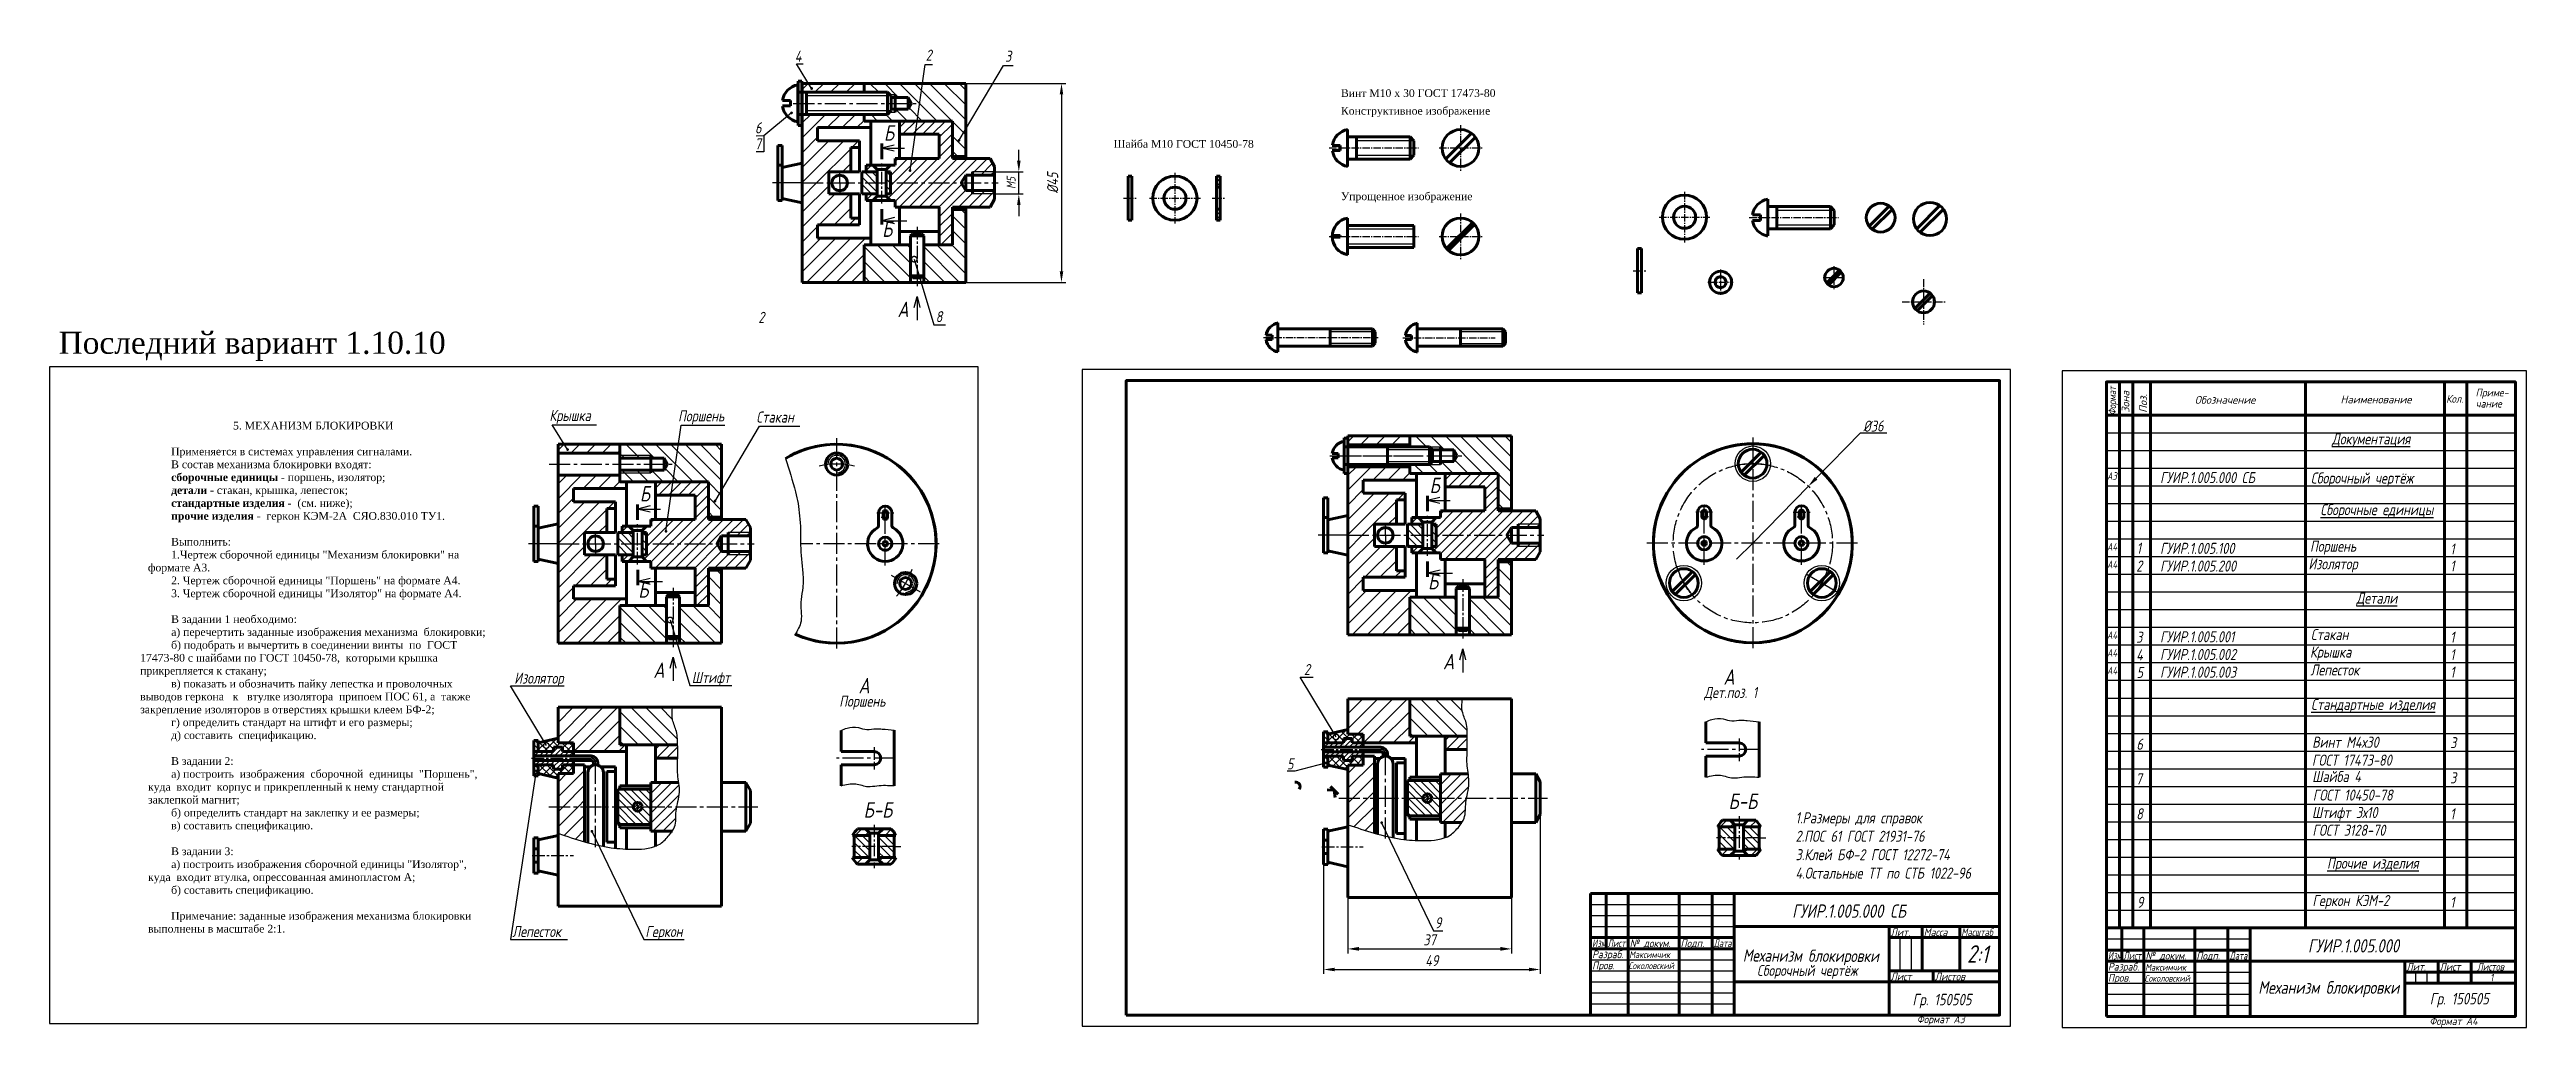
# Model space of a CAD drawing. Header units: millimetres. Extents: x 0 to 1120, y -2 to 441.
import ezdxf

# ---------------------------------------------------------------- set-up
doc = ezdxf.new("R2010")
doc.units = ezdxf.units.MM
doc.header["$LTSCALE"] = 0.5
doc.linetypes.add('CENTER2', pattern=[28.575, 19.05, -3.175, 3.175, -3.175])
doc.layers.get('0').update_dxf_attribs({"linetype": 'CONTINUOUS', "lineweight": 60})
doc.layers.add('3-размеры', color=6, linetype='CONTINUOUS')
doc.layers.add('4-текст', color=7, linetype='CONTINUOUS', true_color=0x00ad00)
doc.styles.get("Standard").update_dxf_attribs({"font": 'ISOCPEUI.TTF', "width": 0.8})
doc.styles.add('стиль1', font='Times New Roman.ttf')
doc.dimstyles.new('ESKD_standart', dxfattribs={"dimtxt": 5, "dimasz": 5, "dimexe": 2, "dimexo": 0, "dimgap": 1, "dimtad": 1, "dimtoh": 1, "dimdec": 0, "dimzin": 1, "dimdsep": 46, "dimtxsty": 'Standard', "dimcen": 3, "dimdle": 1.25, "dimadec": 0, "dimazin": 0, "dimtfac": 1, "dimtdec": 0, "dimtmove": 0, "dimatfit": 3, "dimldrblk": 'DOT', "dimfxl": 1, "dimtvp": 1.5, "dimtolj": 1, "dimtzin": 1, "dimarcsym": 0})
doc.dimstyles.get("Standard").update_dxf_attribs({"dimtxt": 5, "dimasz": 5, "dimexe": 2, "dimexo": 0, "dimgap": 1.5, "dimtad": 1, "dimdec": 0, "dimzin": 0, "dimtxsty": 'Standard', "dimcen": 5, "dimadec": 0, "dimazin": 0, "dimtfac": 1, "dimtdec": 0, "dimtofl": 0, "dimtmove": 0, "dimatfit": 3, "dimldrblk": 'DOTSMALL', "dimfxl": 1, "dimtolj": 1, "dimtzin": 0, "dimarcsym": 0})
pattern_1 = [(45, (0.671, -5.4367), (-3.367596, 3.367596), [])]
pattern_2 = [(45, (0.6755, -5.647), (-3.367596, 3.367596), [])]
pattern_3 = [(45, (9, -10), (-2.245064, 2.245064), [])]
pattern_4 = [(45, (357.831, -1.767), (-3.367596, 3.367596), [])]
pattern_5 = [(45, (400.1897, -6.12), (-2.245064, 2.245064), [])]
pattern_6 = [(45, (111.0496, 157.783), (-3.367596, 3.367596), [])]
pattern_7 = [(45, (357.8647, -1.6045), (-3.367596, 3.367596), [])]

msp = doc.modelspace()

# ---------------------------------------------------------------- texts
at = {"color": 7, "lineweight": -3, "width": 0.8}
for s, height, p in [('4', 5, (337.1, 435)), ('2', 5, (396.3, 435.5)), ('3', 5, (432.2, 435)), ('6', 5, (319.1, 402.6)), ('Б', 7, (377.4, 399.3)), ('7', 5, (319, 395.4)), ('Б', 7, (376.6, 355.8)), ('А', 7, (383.5, 319.5)), ('2', 5, (320.6, 316.9)), ('8', 5, (400.8, 317.2)), ('Крышка', 5, (226.1, 272.5)), ('Поршень', 5, (284.3, 272.3)), ('Стакан', 5, (319.7, 271.8)), ('Б', 7, (624.2, 239.9)), ('Б', 7, (267, 236.1)), ('Б', 7, (623.5, 196.4)), ('Б', 7, (266.3, 192.6)), ('Изолятор', 5, (210.2, 153.7)), ('А', 7, (273.1, 156.3)), ('Штифт', 5, (290.5, 154)), ('2', 5, (567.4, 157.6)), ('А', 7, (630.3, 160.2)), ('А', 7, (757.1, 153.2)), ('Поршень ', 5, (357.2, 143.3)), ('А', 7, (365.9, 149.3)), ('Дет.поз. 1 ', 5, (748.4, 147.2)), ('5', 5, (559.7, 114.9)), ('Б-Б', 7, (759.4, 97)), ('Б-Б', 7, (368.2, 93.1)), ('9', 5, (626.6, 43)), ('Лепесток', 5, (209.3, 39.1)), ('Геркон', 5, (269.5, 39.1))]:
    msp.add_text(s, height=height, dxfattribs=at).set_placement(p)
at = {"style": 'стиль1'}
for s, p in [('Винт М10 х 30 ГОСТ 17473-80', (584.1, 419.1)), ('Конструктивное изображение', (584.1, 411.1)), ('Шайба М10 ГОСТ 10450-78', (481.3, 396.1)), ('Упрощенное изображение', (584.1, 372.4))]:
    msp.add_text(s, height=3.5, dxfattribs=at).set_placement(p)
at = {"color": 1, "lineweight": -3, "style": 'стиль1'}
msp.add_text('Последний вариант 1.10.10', height=10, dxfattribs=at).set_placement((4.1, 302.9))
at = {"color": 7, "linetype": 'Continuous', "width": 0.8}
msp.add_text('Формат', height=3.5, rotation=90, dxfattribs=at).set_placement((934.7, 275.2))
at = {"color": 7, "linetype": 'Continuous'}
for s, p in [('Зона', (940.7, 276.2)), ('Поз.', (948.7, 276.2))]:
    msp.add_text(s, height=3.5, rotation=90, dxfattribs=at).set_placement(p)
for s, p in [('Обозначение', (970.3, 280.3)), ('Наименование', (1036.2, 280.5))]:
    msp.add_text(s, height=3.5, dxfattribs=at).set_placement(p)
for s, width, p in [('Кол.', 0.9, (1084, 280.8)), ('Приме-', 0.9, (1097.3, 283.6)), ('чание', 0.9, (1097.4, 278.6)), ('Изм.', 0.7, (931, 28.9)), ('Разраб.', 0.9, (931, 23.9)), ('Лист', 0.75, (938, 28.9)), ('№ докум.', 0.9, (948, 28.9)), ('Подп.', 0.9, (971, 28.9)), ('Дата', 0.75, (986, 28.9)), ('Лит.', 0.9, (1066, 23.9)), ('Лист', 0.9, (1081, 23.9)), ('Листов', 0.8, (1098, 23.9)), ('Пров.', 0.9, (931, 18.9)), ('Формат А4', 0.9, (1076.4, -0.7))]:
    msp.add_text(s, height=3.5, dxfattribs=dict(at, width=width)).set_placement(p)
at = {"lineweight": -3, "width": 0.9}
msp.add_text('Формат А3', height=3.5, dxfattribs=at).set_placement((844.6, 0.1))
at = {"color": 7, "insert": (41, 278), "char_height": 3.5, "width": 153.867, "attachment_point": 1, "style": 'стиль1'}
msp.add_mtext('{\\fTimes New Roman|b0|i0|c204|p18;^I^I^I^I\\P^I^I^I5. МЕХАНИЗМ БЛОКИРОВКИ\\P\\P^IПрименяется в системах управления сигналами.\\P^IВ состав механизма блокировки входят:\\P^I\\fTimes New Roman|b1|i0|c204|p18;сборочные единицы\\fTimes New Roman|b0|i0|c204|p18; - поршень, изолятор;\\P^I\\fTimes New Roman|b1|i0|c204|p18;детали\\fTimes New Roman|b0|i0|c204|p18; - стакан, крышка, лепесток;\\P^I\\fTimes New Roman|b1|i0|c204|p18;стандартные изделия \\fTimes New Roman|b0|i0|c204|p18;-  (см. ниже);\\P\\fTimes New Roman|b1|i0|c204|p18;\\C256;^Iпрочие изделия \\fTimes New Roman|b0|i0|c204|p18;-  геркон КЭМ-2А  СЯО.830.010 ТУ1.^I\\C7;\\P\\P^IВыполнить:\\P\\pi-3.5,l3.5;^I1.Чертеж сборочной единицы "Механизм блокировки" на формате А3.\\P\\pi0,l0;^I2. Чертеж сборочной единицы "Поршень" на формате А4.\\P^I3. Чертеж сборочной единицы "Изолятор" на формате А4.\\P\\P^IВ задании 1 необходимо:\\P^Iа) перечертить заданные изображения механизма  блокировки;\\P\\pi-3.53778,l3.53778;^Iб) подобрать и вычертить в соединении винты  по  ГОСТ 17473-80 с шайбами по ГОСТ }10450{\\fTimes New Roman|b0|i0|c204|p18;-78,  которыми крышка прикрепляется к стакану;  \\P^Iв) показать и обозначить пайку лепестка и проволочных выводов геркона   к   втулке изолятора  припоем ПОС 61, а  также  закрепление изоляторов в отверстиях крышки клеем БФ-2;\\P\\pi0,l0;^Iг) определить стандарт на штифт и его размеры;\\P^Iд) составить  спецификацию.\\P\\P^IВ задании 2:\\P\\pi-3.53778,l3.53778;^Iа) построить  изображения  сборочной  единицы  "Поршень", куда  входит  корпус и прикрепленный к нему стандартной заклепкой магнит; \\P\\pi0,l0;^Iб) определить стандарт на заклепку и ее размеры;\\P^Iв) составить спецификацию.\\P\\P^IВ задании 3:\\P\\pi-3.53778,l3.53778;^Iа) построить изображения сборочной единицы "Изолятор", куда  входит втулка, опрессованная аминопластом А;\\P\\pi0,l0;^Iб) составить спецификацию.\\P^I\\P\\pi-3.53778,l3.53778;^IПримечание: заданные изображения механизма блокировки выполнены в масштабе 2:1.\\P\\pi0,l0;^I^I^I}', dxfattribs=at)
at = {"layer": '3-размеры', "lineweight": -3, "insert": (824.9, 270.2), "char_height": 5, "width": 8.818, "attachment_point": 5, "rotation": 0.7823}
msp.add_mtext('\\A1;%%C36', dxfattribs=at)
at = {"layer": '4-текст', "lineweight": -3}
for s, height, width, p in [('А3', 3.46, 0.8, (930.6, 245.9)), ('ГУИР.1.005.000 СБ', 5, 0.8, (954.6, 244.4)), ('Сборочный чертёж', 5, 0.8, (1022.8, 244.2)), ('А4', 3.46, 0.8, (930.6, 213.9)), ('1', 5, 0.8, (944, 212.5)), ('ГУИР.1.005.100', 5, 0.8, (954.6, 212.4)), ('1', 5, 0.8, (1085.8, 212.1)), ('А4', 3.46, 0.8, (930.6, 205.9)), ('2', 5, 0.8, (943.8, 204.4)), ('ГУИР.1.005.200', 5, 0.8, (954.6, 204.4)), ('1', 5, 0.8, (1085.8, 204.4)), ('А4', 3.46, 0.8, (930.6, 173.9)), ('А4', 3.46, 0.8, (930.6, 165.9)), ('3', 5, 0.8, (943.8, 172.2)), ('4', 5, 0.8, (943.8, 164.2)), ('ГУИР.1.005.001', 5, 0.8, (954.6, 172.4)), ('ГУИР.1.005.002', 5, 0.8, (954.6, 164.4)), ('1', 5, 0.8, (1085.8, 172.2)), ('1', 5, 0.8, (1085.8, 164.3)), ('А4', 3.46, 0.8, (930.6, 157.9)), ('5', 5, 0.8, (944, 156.3)), ('ГУИР.1.005.003', 5, 0.8, (954.6, 156.4)), ('1', 5, 0.8, (1085.8, 156.4)), ('6', 5, 0.8, (943.9, 123.8)), ('3', 5, 0.8, (1085.8, 124.5)), ('7', 5, 0.8, (943.6, 108.1)), ('3', 5, 0.8, (1085.8, 108.6)), ('8', 5, 0.8, (943.8, 92.3)), ('1', 5, 0.8, (1085.8, 92.3)), ('9', 5, 0.8, (944.1, 52.3)), ('1', 5, 0.8, (1085.8, 52.3)), ('Изм.', 3.5, 0.7, (697.7, 34.5)), ('Лист', 3.5, 0.75, (704.7, 34.5)), ('№ докум.', 3.5, 0.9, (714.7, 34.5)), ('Подп.', 3.5, 0.9, (737.7, 34.5)), ('Дата', 3.5, 0.75, (752.7, 34.5)), ('Лит.', 3.5, 0.9, (832.7, 39.5)), ('Масса', 3.5, 0.9, (847.7, 39.5)), ('Масштаб', 3.5, 0.8, (864.7, 39.5)), ('Разраб.', 3.5, 0.9, (697.7, 29.5)), ('Пров.', 3.5, 0.9, (697.7, 24.5)), ('Соколовский', 3, 0.8, (714.2, 24.6)), ('Максимчик', 3, 0.8, (714.5, 29.6)), ('Сборочный чертёж', 4.911, 0.8, (772.3, 21.5)), ('Лист', 3.5, 0.9, (832.7, 19.5)), ('Листов', 3.5, 0.9, (852.7, 19.5)), ('Максимчик', 3, 0.8, (947.9, 23.9)), ('1', 3.45, 0.8, (1103.9, 19)), ('Гр. 150505', 5.19, 0.8, (842.6, 8.2)), ('Соколовский', 3, 0.8, (947.6, 18.9)), ('Механизм блокировки', 5.714, 0.8, (999, 13.4)), ('Гр. 150505', 5.19, 0.8, (1076.6, 8.6))]:
    msp.add_text(s, height=height, dxfattribs=dict(at, width=width)).set_placement(p)
at = {"layer": '4-текст', "lineweight": -3, "width": 0.8}
for s, height, rotation, p in [('2:1', 7.98, 358.7552, (867.3, 27.5)), ('Механизм блокировки', 5.511, 359.7681, (765.9, 28))]:
    msp.add_text(s, height=height, rotation=rotation, dxfattribs=at).set_placement(p)
at = {"layer": '4-текст', "lineweight": -3, "attachment_point": 1}
for s, insert, char_height, width in [('{\\LДокументация}', (1032.3, 266.9), 5, 64.863), ('{\\LСборочные единицы}', (1027.1, 234.9), 5, 64.863), ('Поршень', (1022.4, 218.4), 5, 64.863), ('Изолятор', (1021.7, 210.4), 5, 64.863), ('{\\LДетали}', (1043.4, 194.9), 5, 64.863), ('Крышка', (1022.4, 170.5), 5, 64.863), ('Стакан', (1022.8, 178.4), 5, 64.863), ('Лепесток', (1022.6, 162.4), 5, 64.863), ('{\\LСтандартные изделия}', (1022.9, 146.8), 5, 64.863), ('Винт М4х30', (1023.4, 129.7), 5, 54.053), ('ГОСТ 17473-80', (1023.3, 121.6), 5, 54.053), ('Шайба 4', (1023.4, 114.2), 5, 54.053), ('ГОСТ 10450-78', (1023.7, 105.8), 5, 54.053), ('Штифт 3х10', (1023.3, 97.9), 5, 54.053), ('ГОСТ 3128-70', (1023.5, 89.9), 5, 54.053), ('{\\LПрочие изделия}', (1030.1, 75), 5, 54.053), ('Геркон КЭМ-2', (1023.5, 58.1), 5, 54.053), ('ГУИР.1.005.000 СБ', (788.2, 53.8), 6, 64.863), ('ГУИР.1.005.000', (1021.5, 38.1), 6, 64.863)]:
    msp.add_mtext(s, dxfattribs=dict(at, insert=insert, char_height=char_height, width=width))
at = {"layer": '4-текст', "lineweight": -3, "insert": (784.7, 95.5), "char_height": 5, "attachment_point": 1}
msp.add_mtext_dynamic_manual_height_columns('\\pxi-3,l4,t4;1.Размеры для справок\\P2.ПОС 61 ГОСТ 21931-76\\P3.Клей БФ-2 ГОСТ 12272-74\\P4.Остальные ТТ по СТБ 1022-96', width=91.071, gutter_width=9.83, heights=[0], dxfattribs=at)

# ---------------------------------------------------------------- blocks, each defined once
blk = doc.blocks.new('_DotSmall')
at = {"color": 0, "linetype": 'ByBlock', "const_width": 0.5}
blk.add_lwpolyline([(-0.0625, 0, 1), (0.0625, 0, 1)], format="xyb", close=True, dxfattribs=at)
blk = doc.blocks.new('161')
at = {"linetype": 'CENTER2', "lineweight": -3, "ltscale": 0.35}
for p, q in [((0, 11.4), (0, -11.4)), ((-11.5, 0), (11.5, 0))]:
    blk.add_line(p, q, dxfattribs=at)
at = {"lineweight": 60}
for radius in [10, 5]:
    blk.add_circle((0, 0), radius, dxfattribs=at)
blk = doc.blocks.new('162')
at = {"lineweight": -3}
h = blk.add_hatch(dxfattribs=at)
h.set_pattern_fill('ANSI31', scale=0.416667, style=0)
h.set_pattern_definition([(45, (-393.021, -171.6667), (-0.9354433, 0.9354433), [])])
h.paths.add_polyline_path([(0, 10), (-1.7, 10), (-1.7, 5), (0, 5)])
h.paths.add_polyline_path([(0, -5), (-1.7, -5), (-1.7, -10), (0, -10)])
at = {"linetype": 'CENTER2', "lineweight": -3, "ltscale": 0.35}
blk.add_line((-3.7, 0), (2, 0), dxfattribs=at)
at = {"lineweight": 60}
for p, q in [((0, 10), (-1.7, 10)), ((-1.7, 10), (-1.7, 0)), ((-1.7, 5), (0, 5)), ((-1.7, -10), (-1.7, 0)), ((0, 10), (0, 0)), ((0, -10), (0, 0)), ((-1.7, -5), (0, -5)), ((0, -10), (-1.7, -10))]:
    blk.add_line(p, q, dxfattribs=at)
blk = doc.blocks.new('160')
at = {"linetype": 'CENTER2', "lineweight": -3, "ltscale": 0.35}
blk.add_line((-3.7, 0), (2, 0), dxfattribs=at)
at = {"lineweight": 60}
for p, q in [((0, 10), (-1.7, 10)), ((-1.7, 10), (-1.7, 0)), ((-1.7, -10), (-1.7, 0)), ((0, 10), (0, 0)), ((0, -10), (0, 0)), ((0, -10), (-1.7, -10))]:
    blk.add_line(p, q, dxfattribs=at)
blk = doc.blocks.new('118')
at = {"linetype": 'CENTER2', "lineweight": -3, "ltscale": 0.35}
for p, q in [((-9.7, 0), (9.7, 0)), ((0, 10.3), (0, -10.3))]:
    blk.add_line(p, q, dxfattribs=at)
at = {"lineweight": 60}
for p, q in [((-6.7, -4.9), (5, 6.7)), ((-5, -6.7), (6.7, 4.9))]:
    blk.add_line(p, q, dxfattribs=at)
blk.add_circle((0, 0), 8.33, dxfattribs=at)
blk = doc.blocks.new('120')
h = blk.add_hatch(color=256)
h.paths.add_polyline_path([(6.3, 5.4, 0.036649), (5.5, 6.3), (0, 0.9), (0, 0), (0.9, 0)])
h.paths.add_polyline_path([(0, 0), (-0.9, 0), (-6.3, -5.4, 0.036649), (-5.5, -6.3), (0, -0.9)])
h.paths.add_polyline_path([(0, 0.9), (-0.9, 0), (0, 0)])
h.paths.add_polyline_path([(0.9, 0), (0, 0), (0, -0.9)])
at = {"linetype": 'CENTER2', "lineweight": -3, "ltscale": 0.35}
for p, q in [((-9.7, 0), (9.7, 0)), ((0, 10.3), (0, -10.3))]:
    blk.add_line(p, q, dxfattribs=at)
at = {"lineweight": 60}
for p, q in [((-6.3, -5.4), (5.5, 6.3)), ((-5.5, -6.3), (6.3, 5.4))]:
    blk.add_line(p, q, dxfattribs=at)
blk.add_circle((0, 0), 8.33, dxfattribs=at)
blk = doc.blocks.new('119')
h = blk.add_hatch(color=256)
h.paths.add_polyline_path([(-3.3, 0.4), (-7, 0.4, 0.011825), (-7, 0), (-3.3, 0)])
h.paths.add_polyline_path([(-3.3, 0), (-7, 0, 0.011825), (-7, -0.4), (-3.3, -0.4)])
at = {"linetype": 'CENTER2', "lineweight": -3, "ltscale": 0.35}
blk.add_line((-8.3, 0), (32.1, 0), dxfattribs=at)
at = {"lineweight": 60}
for p, q in [((-3.3, 0.4), (-7, 0.4)), ((-3.3, -0.4), (-3.3, 0.4)), ((0, 8.3), (0, -8.3)), ((30, 5), (0, 5)), ((0, 5), (0, -5)), ((30, 5), (30, -5)), ((-3.3, -0.4), (-7, -0.4)), ((0, -5), (30, -5))]:
    blk.add_line(p, q, dxfattribs=at)
at = {"lineweight": -3}
for p, q in [((30, 3.3), (0, 3.3)), ((0, -3.3), (30, -3.3))]:
    blk.add_line(p, q, dxfattribs=at)
at = {"lineweight": 60}
for start, end in [(99.9395, 180), (180, 260.0605)]:
    blk.add_arc((1.5, 0), 8.46, start, end, dxfattribs=at)
blk = doc.blocks.new('117')
at = {"linetype": 'CENTER2', "lineweight": -3, "ltscale": 0.35}
blk.add_line((-8.3, 0), (32.1, 0), dxfattribs=at)
at = {"lineweight": 60}
for p, q in [((-3.3, 1.2), (-6.9, 1.2)), ((-3.3, -1.2), (-3.3, 1.2)), ((0, 8.3), (0, -8.3)), ((28.3, 5), (0, 5)), ((0, 5), (0, -5)), ((4, 5), (4, -5)), ((28.3, -5), (28.3, 5)), ((28.3, 5), (30, 3.3)), ((30, 3.3), (30, -3.3)), ((-6.9, -1.2), (-3.3, -1.2)), ((0, -5), (28.3, -5)), ((30, -3.3), (28.3, -5))]:
    blk.add_line(p, q, dxfattribs=at)
at = {"lineweight": -3}
for p, q in [((30, 3.3), (4, 3.3)), ((4, -3.3), (30, -3.3))]:
    blk.add_line(p, q, dxfattribs=at)
at = {"lineweight": 60}
for start, end in [(99.9395, 171.5035), (188.4965, 260.0605)]:
    blk.add_arc((1.5, 0), 8.46, start, end, dxfattribs=at)
blk = doc.blocks.new('*D25')
at = {"layer": '3-размеры', "color": 0, "lineweight": -2, "transparency": 16777216}
for p, q in [((674.2, 94.5), (674.2, 22.4)), ((576.2, 71.9), (576.2, 22.4)), ((581.2, 24.4), (669.2, 24.4))]:
    blk.add_line(p, q, dxfattribs=at)
at = {"layer": '3-размеры', "color": 0, "lineweight": -3, "transparency": 16777216}
for points in [[(581.2, 25.2), (581.2, 23.6), (576.2, 24.4)], [(669.2, 25.2), (669.2, 23.6), (674.2, 24.4)]]:
    blk.add_solid(points, dxfattribs=at)
at = {"layer": '3-размеры', "color": 0, "lineweight": -3, "transparency": 16777216, "insert": (625.2, 28.4), "char_height": 5, "attachment_point": 5}
blk.add_mtext('\\A1;49', dxfattribs=at)
blk = doc.blocks.new('*D26')
at = {"layer": '3-размеры', "color": 0, "lineweight": -2, "transparency": 16777216}
for p, q in [((587.2, 56.9), (587.2, 31.7)), ((661.2, 56.9), (661.2, 31.7)), ((592.2, 33.7), (656.2, 33.7))]:
    blk.add_line(p, q, dxfattribs=at)
at = {"layer": '3-размеры', "color": 0, "lineweight": -3, "transparency": 16777216}
for points in [[(592.2, 34.6), (592.2, 32.9), (587.2, 33.7)], [(656.2, 34.6), (656.2, 32.9), (661.2, 33.7)]]:
    blk.add_solid(points, dxfattribs=at)
at = {"layer": '3-размеры', "color": 0, "lineweight": -3, "transparency": 16777216, "insert": (624.2, 37.8), "char_height": 5, "attachment_point": 5}
blk.add_mtext('\\A1;37', dxfattribs=at)
blk = doc.blocks.new('*D31')
at = {"layer": '3-размеры', "color": 0, "lineweight": -2, "transparency": 16777216}
for p, q in [((438.4, 390.2), (438.4, 395.2)), ((427.4, 385.2), (440.4, 385.2)), ((427.4, 375.2), (440.4, 375.2)), ((438.4, 370.2), (438.4, 365.2))]:
    blk.add_line(p, q, dxfattribs=at)
at = {"layer": '3-размеры', "color": 0, "lineweight": -3, "transparency": 16777216}
for points in [[(437.6, 390.2), (439.2, 390.2), (438.4, 385.2)], [(437.6, 370.2), (439.2, 370.2), (438.4, 375.2)]]:
    blk.add_solid(points, dxfattribs=at)
at = {"layer": '3-размеры', "color": 0, "lineweight": -3, "transparency": 16777216, "insert": (431.6, 380.2), "char_height": 4, "attachment_point": 5, "rotation": 90}
blk.add_mtext('\\A1;\\PМ5', dxfattribs=at)
blk = doc.blocks.new('*D32')
at = {"layer": '3-размеры', "color": 0, "lineweight": -2, "transparency": 16777216}
for p, q in [((414.4, 425.2), (459.7, 425.2)), ((457.7, 420.2), (457.7, 340.2)), ((414.4, 335.2), (459.7, 335.2))]:
    blk.add_line(p, q, dxfattribs=at)
at = {"layer": '3-размеры', "color": 0, "lineweight": -3, "transparency": 16777216}
for points in [[(456.9, 420.2), (458.5, 420.2), (457.7, 425.2)], [(456.9, 340.2), (458.5, 340.2), (457.7, 335.2)]]:
    blk.add_solid(points, dxfattribs=at)
at = {"layer": '3-размеры', "color": 0, "lineweight": -3, "transparency": 16777216, "insert": (453.7, 380.2), "char_height": 5, "attachment_point": 5, "rotation": 90}
blk.add_mtext('\\A1;%%C45', dxfattribs=at)

# ---------------------------------------------------------------- dimensions: what is measured, and where the dimension line sits
at = {"layer": '3-размеры', "lineweight": -3}
dim = msp.add_linear_dim(base=(457.7, 335.2), p1=(414.4, 425.2), p2=(414.4, 335.2), angle=90, text='%%C45', dimstyle='Standard', dxfattribs=at)
dim.commit()
dim.dimension.update_dxf_attribs({"geometry": '*D32', "text_midpoint": (453.7, 380.2)})
dim = msp.add_linear_dim(base=(438.4, 385.2), p1=(427.4, 375.2), p2=(427.4, 385.2), angle=90, text='\\PМ5', dimstyle='Standard', override={"dimtxt": 4, "dimasz": 5, "dimtoh": 1}, dxfattribs=at)
dim.commit()
dim.dimension.update_dxf_attribs({"geometry": '*D31', "text_midpoint": (431.6, 380.2)})
for base, p1, p2, text, picture, middle in [((674.2, 24.4), (576.2, 71.9), (674.2, 94.5), '49', '*D25', (625.2, 28.4)), ((661.2, 33.7), (587.2, 56.9), (661.2, 56.9), '37', '*D26', (624.2, 37.8))]:
    dim = msp.add_linear_dim(base=base, p1=p1, p2=p2, text=text, dimstyle='Standard', dxfattribs=at)
    dim.commit()
    dim.dimension.update_dxf_attribs({"geometry": picture, "text_midpoint": middle})

# ---------------------------------------------------------------- hatches: boundary and pattern name
at = {"lineweight": -3}
h = msp.add_hatch(dxfattribs=at)
h.set_pattern_fill('ANSI31', scale=5, style=0)
h.set_pattern_definition([(45, (111.0496, 157.783), (-3.535534, 3.535534), [])])
h.paths.add_polyline_path([(368.4, 425.2), (340.4, 425.2), (340.4, 421.2), (368.4, 421.2)])
h = msp.add_hatch(dxfattribs=at)
h.set_pattern_fill('ANSI31', scale=1.5, angle=90, style=0)
h.set_pattern_definition([(135, (114.3786, 163.2197), (-3.367596, -3.367596), [])])
h.paths.add_polyline_path([(379, 412.2), (379, 411.2), (368.4, 411.2), (368.4, 408.2), (408.4, 408.2), (408.4, 392.2), (414.4, 392.2), (414.4, 425.2), (368.4, 425.2), (368.4, 421.2), (379, 421.2), (379, 420.2), (382.4, 420.2), (382.4, 418.9), (388.4, 418.9), (389.9, 416.2), (388.4, 413.6), (382.4, 413.6), (382.4, 412.2)])
h.paths.add_polyline_path([(379, 413.6), (379, 412.2), (382.4, 412.2), (382.4, 413.6)])
h.paths.add_polyline_path([(379, 420.2), (379, 418.9), (382.4, 418.9), (382.4, 420.2)])
h = msp.add_hatch(dxfattribs=at)
h.set_pattern_fill('ANSI31', scale=1.5, style=0)
h.set_pattern_definition(pattern_6)
h.paths.add_polyline_path([(340.4, 380.2), (352.4, 380.2), (352.4, 385.2), (362.4, 385.2), (362.4, 396.2), (366.4, 396.2), (366.4, 399.2), (347.4, 399.2), (347.4, 405.2), (371.4, 405.2), (371.4, 408.2), (368.4, 408.2), (368.4, 411.2), (340.4, 411.2)])
h = msp.add_hatch(dxfattribs=at)
h.set_pattern_fill('ANSI31', style=0)
h.set_pattern_definition([(45, (110.3786, 158.2197), (-2.245064, 2.245064), [])])
h.paths.add_polyline_path([(408.4, 408.2), (384.4, 408.2), (384.4, 402.2), (402.4, 402.2), (402.4, 391.2), (384.4, 391.2), (382.4, 391.2), (382.4, 388.2), (380.4, 388.2), (378.4, 386.2), (378.4, 385.2), (380.4, 385.2), (380.4, 384.5), (380.4, 380.2), (412.4, 380.2), (414.4, 383.7), (417.4, 383.7), (417.4, 385.2), (427.4, 385.2), (427.4, 387.6), (425.4, 391.2), (408.4, 391.2)])
h.paths.add_polyline_path([(427.4, 375.2), (417.4, 375.2), (417.4, 376.7), (414.4, 376.7), (412.4, 380.2), (380.4, 380.2), (380.4, 375.5), (380.4, 375.2), (378.4, 375.2), (378.4, 374.2), (380.4, 372.2), (382.4, 372.2), (382.4, 369.2), (384.4, 369.2), (402.4, 369.2), (402.4, 358.2), (402.4, 352.2), (408.4, 352.2), (408.4, 369.2), (425.4, 369.2), (427.4, 372.8)])
h.paths.add_polyline_path([(427.4, 385.2), (417.4, 385.2), (417.4, 383.7), (427.4, 383.7), (427.4, 384.2)], flags=17)
h.paths.add_polyline_path([(427.4, 376.2), (427.4, 376.7), (417.4, 376.7), (417.4, 375.2), (427.4, 375.2)], flags=17)
h.paths.add_polyline_path([(372.4, 388.2), (371.4, 388.2), (369.4, 388.2), (369.4, 385.2), (374.4, 385.2), (374.4, 386.2)])
h.paths.add_polyline_path([(374.4, 374.2), (374.4, 375.2), (369.4, 375.2), (369.4, 375.2), (369.4, 372.2), (371.4, 372.2), (372.4, 372.2)])
h = msp.add_hatch(dxfattribs=at)
h.set_pattern_fill('ANSI31', scale=0.75, angle=90, style=0)
h.set_pattern_definition([(135, (111.0496, 157.783), (-1.683798, -1.683798), [])])
h.paths.add_polyline_path([(374.4, 380.2), (374.4, 385.2), (369.4, 385.2), (367.4, 385.2), (367.4, 380.2)])
h.paths.add_polyline_path([(367.4, 380.2), (367.4, 375.2), (374.4, 375.2), (374.4, 380.2)])
h.paths.add_polyline_path([(378.4, 380.2), (380.4, 380.2), (380.4, 385.2), (378.4, 385.2)])
h.paths.add_polyline_path([(380.4, 380.2), (378.4, 380.2), (378.4, 375.2), (380.4, 375.2), (380.4, 375.5)])
h = msp.add_hatch(dxfattribs=at)
h.set_pattern_fill('ANSI31', scale=1.5, style=0)
h.set_pattern_definition(pattern_6)
h.paths.add_polyline_path([(352.4, 375.2), (352.4, 380.2), (340.4, 380.2), (340.4, 371.2), (340.4, 335.2), (368.4, 335.2), (368.4, 338.2), (368.4, 348.2), (368.4, 352.2), (371.4, 352.2), (371.4, 355.2), (347.4, 355.2), (347.4, 361.2), (366.4, 361.2), (366.4, 364.2), (362.4, 364.2), (362.4, 375.2)])
h = msp.add_hatch(dxfattribs=at)
h.set_pattern_fill('ANSI31', scale=1.5, angle=90, style=0)
h.set_pattern_definition([(135, (110.3786, 158.2197), (-3.367596, -3.367596), [])])
h.paths.add_polyline_path([(414.4, 368.2), (408.4, 368.2), (408.4, 352.2), (395.4, 352.2), (395.4, 344.2), (395.4, 335.2), (395.9, 335.2), (414.4, 335.2)])
h.paths.add_polyline_path([(389.4, 352.2), (368.4, 352.2), (368.4, 348.2), (368.4, 338.2), (368.4, 335.2), (377.4, 335.2), (389.4, 335.2), (389.4, 344.2)])
h = msp.add_hatch(dxfattribs=at)
h.set_pattern_fill('ANSI31', scale=5, style=0)
h.set_pattern_definition([(45, (0.671, -5.4367), (-3.535534, 3.535534), [])])
h.paths.add_polyline_path([(258, 262), (230, 262), (230, 258), (258, 258)])
h = msp.add_hatch(dxfattribs=at)
h.set_pattern_fill('ANSI31', scale=1.5, angle=90, style=0)
h.set_pattern_definition([(135, (4, 0), (-3.367596, -3.367596), [])])
h.paths.add_polyline_path([(272, 255.7), (278, 255.7), (279.5, 253), (278, 250.3), (272, 250.3), (272, 249), (258, 249), (258, 245), (298, 245), (298, 229), (304, 229), (304, 262), (258, 262), (258, 257), (272, 257)])
h.paths.add_polyline_path([(258, 255.7), (272, 255.7), (272, 257), (258, 257)])
h.paths.add_polyline_path([(272, 250.3), (258, 250.3), (258, 249), (272, 249)])
h = msp.add_hatch(dxfattribs=at)
h.set_pattern_fill('ANSI31', scale=5, style=0)
h.set_pattern_definition([(45, (357.8647, -1.6045), (-3.535534, 3.535534), [])])
h.paths.add_polyline_path([(615.2, 265.8), (587.2, 265.8), (587.2, 261.8), (615.2, 261.8)])
h = msp.add_hatch(dxfattribs=at)
h.set_pattern_fill('ANSI31', scale=1.5, angle=90, style=0)
h.set_pattern_definition([(135, (361.1937, 3.832), (-3.367596, -3.367596), [])])
h.paths.add_polyline_path([(629.2, 259.5), (635.2, 259.5), (636.7, 256.8), (635.2, 254.2), (629.2, 254.2), (629.2, 252.8), (615.2, 252.8), (615.2, 248.8), (655.2, 248.8), (655.2, 232.8), (661.2, 232.8), (661.2, 265.8), (615.2, 265.8), (615.2, 260.8), (629.2, 260.8)])
h.paths.add_polyline_path([(624.2, 254.2), (624.2, 252.9), (615.2, 252.9), (615.2, 252.8), (629.2, 252.8), (629.2, 254.2)])
h.paths.add_polyline_path([(615.2, 260.8), (624.2, 260.8), (624.2, 259.5), (629.2, 259.5), (629.2, 260.8), (615.2, 260.8)])
h = msp.add_hatch(dxfattribs=at)
h.set_pattern_fill('ANSI31', scale=1.5, style=0)
h.set_pattern_definition(pattern_1)
h.paths.add_polyline_path([(230, 217), (242, 217), (242, 222), (252, 222), (252, 233), (256, 233), (256, 236), (237, 236), (237, 242), (261, 242), (261, 245), (258, 245), (258, 248), (230, 248)])
h = msp.add_hatch(dxfattribs=at)
h.set_pattern_fill('ANSI31', scale=1.5, style=0)
h.set_pattern_definition(pattern_7)
h.paths.add_polyline_path([(587.2, 220.8), (599.2, 220.8), (599.2, 225.8), (609.2, 225.8), (609.2, 236.8), (613.2, 236.8), (613.2, 239.8), (594.2, 239.8), (594.2, 245.8), (618.2, 245.8), (618.2, 248.8), (615.2, 248.8), (615.2, 251.8), (587.2, 251.8)])
h = msp.add_hatch(dxfattribs=at)
h.set_pattern_fill('ANSI31', style=0)
h.set_pattern_definition([(45, (357.1937, -1.168), (-2.245064, 2.245064), [])])
h.paths.add_polyline_path([(655.2, 248.8), (631.2, 248.8), (631.2, 242.8), (649.2, 242.8), (649.2, 231.8), (631.2, 231.8), (629.2, 231.8), (629.2, 228.8), (627.2, 228.8), (625.2, 226.8), (625.2, 225.8), (627.2, 225.8), (627.2, 225.1), (627.2, 220.8), (659.2, 220.8), (661.2, 224.3), (664.2, 224.3), (664.2, 225.8), (674.2, 225.8), (674.2, 228.3), (672.2, 231.8), (655.2, 231.8)])
h.paths.add_polyline_path([(674.2, 215.8), (664.2, 215.8), (664.2, 217.3), (661.2, 217.3), (659.2, 220.8), (627.2, 220.8), (627.2, 216.1), (627.2, 215.8), (625.2, 215.8), (625.2, 214.8), (627.2, 212.8), (629.2, 212.8), (629.2, 209.8), (631.2, 209.8), (649.2, 209.8), (649.2, 198.8), (649.2, 192.8), (655.2, 192.8), (655.2, 209.8), (672.2, 209.8), (674.2, 213.4)])
h.paths.add_polyline_path([(674.2, 225.8), (664.2, 225.8), (664.2, 224.3), (674.2, 224.3), (674.2, 224.8)], flags=17)
h.paths.add_polyline_path([(674.2, 216.8), (674.2, 217.3), (664.2, 217.3), (664.2, 215.8), (674.2, 215.8)], flags=17)
h.paths.add_polyline_path([(619.2, 228.8), (618.2, 228.8), (616.2, 228.8), (616.2, 225.8), (621.2, 225.8), (621.2, 226.8)])
h.paths.add_polyline_path([(621.2, 214.8), (621.2, 215.8), (616.2, 215.8), (616.2, 215.8), (616.2, 212.8), (618.2, 212.8), (619.2, 212.8)])
h = msp.add_hatch(dxfattribs=at)
h.set_pattern_fill('ANSI31', style=0)
h.set_pattern_definition([(45, (0, -5), (-2.245064, 2.245064), [])])
h.paths.add_polyline_path([(298, 245), (274, 245), (274, 239), (292, 239), (292, 228), (274, 228), (272, 228), (272, 225), (270, 225), (268, 223), (268, 222), (270, 222), (270, 221.3), (270, 217), (302, 217), (304, 220.5), (307, 220.5), (307, 222), (317, 222), (317, 224.4), (315, 228), (298, 228)])
h.paths.add_polyline_path([(317, 212), (307, 212), (307, 213.5), (304, 213.5), (302, 217), (270, 217), (270, 212.3), (270, 212), (268, 212), (268, 211), (270, 209), (272, 209), (272, 206), (274, 206), (292, 206), (292, 195), (292, 189), (298, 189), (298, 206), (315, 206), (317, 209.6)])
h.paths.add_polyline_path([(317, 222), (307, 222), (307, 220.5), (317, 220.5), (317, 221)], flags=17)
h.paths.add_polyline_path([(317, 213), (317, 213.5), (307, 213.5), (307, 212), (317, 212)], flags=17)
h.paths.add_polyline_path([(262, 225), (261, 225), (259, 225), (259, 222), (264, 222), (264, 223)])
h.paths.add_polyline_path([(264, 211), (264, 212), (259, 212), (259, 212), (259, 209), (261, 209), (262, 209)])
h = msp.add_hatch(dxfattribs=at)
h.set_pattern_fill('ANSI31', scale=0.75, angle=90, style=0)
h.set_pattern_definition([(135, (357.8647, -1.6045), (-1.683798, -1.683798), [])])
h.paths.add_polyline_path([(621.2, 220.8), (621.2, 225.8), (616.2, 225.8), (614.2, 225.8), (614.2, 220.8)])
h.paths.add_polyline_path([(614.2, 220.8), (614.2, 215.8), (621.2, 215.8), (621.2, 220.8)])
h.paths.add_polyline_path([(625.2, 220.8), (627.2, 220.8), (627.2, 225.8), (625.2, 225.8)])
h.paths.add_polyline_path([(627.2, 220.8), (625.2, 220.8), (625.2, 215.8), (627.2, 215.8), (627.2, 216.1)])
h = msp.add_hatch(dxfattribs=at)
h.set_pattern_fill('ANSI31', scale=1.5, style=0)
h.set_pattern_definition(pattern_1)
h.paths.add_polyline_path([(242, 212), (242, 217), (230, 217), (230, 208), (230, 172), (258, 172), (258, 175), (258, 185), (258, 189), (261, 189), (261, 192), (237, 192), (237, 198), (256, 198), (256, 201), (252, 201), (252, 212)])
h = msp.add_hatch(dxfattribs=at)
h.set_pattern_fill('ANSI31', scale=0.75, angle=90, style=0)
h.set_pattern_definition([(135, (0.671, -5.4367), (-1.683798, -1.683798), [])])
h.paths.add_polyline_path([(264, 217), (264, 222), (259, 222), (257, 222), (257, 217)])
h.paths.add_polyline_path([(257, 217), (257, 212), (264, 212), (264, 217)])
h.paths.add_polyline_path([(268, 217), (270, 217), (270, 221.9), (268, 221.9)])
h.paths.add_polyline_path([(270, 217), (268, 217), (268, 212), (270, 212), (270, 212.3)])
h = msp.add_hatch(dxfattribs=at)
h.set_pattern_fill('ANSI31', scale=1.5, style=0)
h.set_pattern_definition(pattern_7)
h.paths.add_polyline_path([(599.2, 215.8), (599.2, 220.8), (587.2, 220.8), (587.2, 211.8), (587.2, 175.8), (615.2, 175.8), (615.2, 178.8), (615.2, 188.8), (615.2, 192.8), (618.2, 192.8), (618.2, 195.8), (594.2, 195.8), (594.2, 201.8), (613.2, 201.8), (613.2, 204.8), (609.2, 204.8), (609.2, 215.8)])
h = msp.add_hatch(dxfattribs=at)
h.set_pattern_fill('ANSI31', scale=1.5, angle=90, style=0)
h.set_pattern_definition([(135, (0, -5), (-3.367596, -3.367596), [])])
h.paths.add_polyline_path([(304, 205), (298, 205), (298, 189), (285, 189), (285, 181), (285, 172), (285.5, 172), (304, 172)])
h.paths.add_polyline_path([(279, 189), (258, 189), (258, 185), (258, 175), (258, 172), (267, 172), (279, 172), (279, 181)])
h = msp.add_hatch(dxfattribs=at)
h.set_pattern_fill('ANSI31', scale=1.5, angle=90, style=0)
h.set_pattern_definition([(135, (357.1937, -1.168), (-3.367596, -3.367596), [])])
h.paths.add_polyline_path([(661.2, 208.8), (655.2, 208.8), (655.2, 192.8), (642.2, 192.8), (642.2, 184.8), (642.2, 175.8), (642.7, 175.8), (661.2, 175.8)])
h.paths.add_polyline_path([(636.2, 192.8), (615.2, 192.8), (615.2, 188.8), (615.2, 178.8), (615.2, 175.8), (624.2, 175.8), (636.2, 175.8), (636.2, 184.8)])
h = msp.add_hatch(dxfattribs=at)
h.set_pattern_fill('ANSI31', scale=1.5, style=0)
h.set_pattern_definition(pattern_4)
h.paths.add_polyline_path([(618.2, 126.9), (618.2, 129.9), (615.2, 129.9), (615.2, 133.9), (615.2, 143.9), (615.2, 146.9), (587.2, 146.9), (587.2, 143.9), (587.2, 138.9), (587.2, 133.9), (587.2, 130.9), (594.2, 130.9), (594.2, 126.9)])
h = msp.add_hatch(dxfattribs=at)
h.set_pattern_fill('ANSI31', scale=1.5, angle=90, style=0)
h.set_pattern_definition([(135, (357.831, -1.767), (-3.367596, -3.367596), [])])
edge = h.paths.add_edge_path()
edge.add_line((631.2, 129.9), (641.2, 129.9))
edge.add_spline(control_points=[(641.2, 129.9), (641.2, 131.9), (641.1, 135.9), (638.5, 141.2), (638.8, 145), (639, 146.9)], knot_values=[94.74544, 94.74544, 94.74544, 94.74544, 100.898156, 106.385102, 112.0277, 112.0277, 112.0277, 112.0277], degree=3, periodic=0)
edge.add_line((639, 146.9), (624.2, 146.9))
edge.add_line((624.2, 146.9), (615.2, 146.9))
edge.add_line((615.2, 146.9), (615.2, 143.9))
edge.add_line((615.2, 143.9), (615.2, 133.9))
edge.add_line((615.2, 133.9), (615.2, 129.9))
edge.add_line((615.2, 129.9), (618.2, 129.9))
edge.add_line((618.2, 129.9), (631.2, 129.9))
h = msp.add_hatch(dxfattribs=at)
h.set_pattern_fill('ANSI31', scale=1.5, style=0)
h.set_pattern_definition(pattern_2)
h.paths.add_polyline_path([(261, 123), (261, 126), (258, 126), (258, 130), (258, 140), (258, 143), (230, 143), (230, 140), (230, 135), (230, 130), (230, 127), (237, 127), (237, 123)])
h = msp.add_hatch(dxfattribs=at)
h.set_pattern_fill('ANSI31', scale=1.5, angle=90, style=0)
h.set_pattern_definition([(135, (0.6755, -5.647), (-3.367596, -3.367596), [])])
edge = h.paths.add_edge_path()
edge.add_line((274, 126), (284.1, 126))
edge.add_spline(control_points=[(284.1, 126), (284, 128.1), (284, 132), (281.3, 137.3), (281.7, 141.1), (281.8, 143)], knot_values=[94.74544, 94.74544, 94.74544, 94.74544, 100.898156, 106.385102, 112.0277, 112.0277, 112.0277, 112.0277], degree=3, periodic=0)
edge.add_line((281.8, 143), (267, 143))
edge.add_line((267, 143), (258, 143))
edge.add_line((258, 143), (258, 140))
edge.add_line((258, 140), (258, 130))
edge.add_line((258, 130), (258, 126))
edge.add_line((258, 126), (261, 126))
edge.add_line((261, 126), (274, 126))
h = msp.add_hatch(dxfattribs=at)
h.set_pattern_fill('ANSI31', scale=0.5, angle=90, style=0)
h.set_pattern_definition([(135, (0.6438, -5.6471), (-1.122532, -1.122532), [])])
h.paths.add_polyline_path([(219, 123), (221, 123), (221, 128), (219, 128)])
h.paths.add_polyline_path([(221, 117), (219, 117), (219, 112), (221, 112), (221, 113), (221, 114)])
h = msp.add_hatch(dxfattribs=at)
h.set_pattern_fill('ANSI31', scale=0.5, style=0)
h.set_pattern_definition([(45, (0.6755, -5.6471), (-1.122532, 1.122532), [])])
h.paths.add_polyline_path([(237, 121), (237, 123), (236, 123), (232, 123), (232, 125), (230, 125), (228, 125), (228, 124), (228, 123), (221, 123), (219, 123), (219, 121)])
h.paths.add_polyline_path([(232, 117), (237, 117), (237, 119), (219, 119), (219, 117), (221, 117), (228, 117), (228, 115), (232, 115)])
h = msp.add_hatch(dxfattribs=at)
h.set_pattern_fill('ANSI37', scale=0.75, angle=90, style=0)
h.set_pattern_definition([(135, (0.6755, -5.647), (-1.683798, -1.683798), []), (225, (0.6755, -5.647), (1.683798, -1.683798), [])])
h.paths.add_polyline_path([(228, 125), (230, 125), (232, 125), (232, 123), (236, 123), (237, 123), (237, 127), (230, 127), (230, 129), (221, 127), (221, 123), (228, 123), (228, 124)])
h.paths.add_polyline_path([(232, 115), (228, 115), (228, 117), (221, 117), (221, 113), (230, 111), (230, 113), (237, 113), (237, 117), (232, 117)])
h = msp.add_hatch(dxfattribs=at)
h.set_pattern_fill('ANSI31', style=0)
h.set_pattern_definition([(45, (0.6755, -5.647), (-2.245064, 2.245064), [])])
edge = h.paths.add_edge_path()
edge.add_spline(control_points=[(283.7, 98), (284.2, 100.2), (285.2, 103.8), (284.7, 107.5), (284.5, 109)], knot_values=[66.581973, 66.581973, 66.581973, 66.581973, 73.29725, 77.749227, 77.749227, 77.749227, 77.749227], degree=3, periodic=0)
edge.add_line((284.5, 109), (274, 109))
edge.add_line((274, 109), (272, 109))
edge.add_line((272, 109), (272, 106))
edge.add_line((272, 106), (272, 98))
edge.add_line((272, 98), (283.7, 98))
edge = h.paths.add_edge_path()
edge.add_spline(control_points=[(281.7, 87), (282.1, 87.6), (283.6, 90.3), (283.1, 94.3), (283.6, 97.3), (283.7, 98)], knot_values=[55.274933, 55.274933, 55.274933, 55.274933, 57.417628, 64.603064, 66.581973, 66.581973, 66.581973, 66.581973], degree=3, periodic=0)
edge.add_line((283.7, 98), (272, 98))
edge.add_line((272, 98), (272, 90))
edge.add_line((272, 90), (272, 87))
edge.add_line((272, 87), (274, 87))
edge.add_line((274, 87), (281.7, 87))
edge = h.paths.add_edge_path()
edge.add_spline(control_points=[(284.1, 120), (284.1, 121.7), (284.1, 123.7), (284.1, 125.7), (284.1, 126)], knot_values=[88.750593, 88.750593, 88.750593, 88.750593, 93.994759, 94.74544, 94.74544, 94.74544, 94.74544], degree=3, periodic=0)
edge.add_line((284.1, 126), (274, 126))
edge.add_line((274, 126), (274, 120))
edge.add_line((274, 120), (284.1, 120))
h = msp.add_hatch(dxfattribs=at)
h.set_pattern_fill('ANSI31', scale=0.5, angle=90, style=0)
h.set_pattern_definition([(135, (357.7992, -1.767), (-1.122532, -1.122532), [])])
h.paths.add_polyline_path([(576.2, 126.9), (578.2, 126.9), (578.2, 131.9), (576.2, 131.9)])
h.paths.add_polyline_path([(578.2, 120.9), (576.2, 120.9), (576.2, 115.9), (578.2, 115.9), (578.2, 116.9), (578.2, 117.9)])
h = msp.add_hatch(dxfattribs=at)
h.set_pattern_fill('ANSI31', scale=0.5, style=0)
h.set_pattern_definition([(45, (357.8309, -1.767), (-1.122532, 1.122532), [])])
h.paths.add_polyline_path([(594.2, 124.9), (594.2, 126.9), (593.2, 126.9), (589.2, 126.9), (589.2, 128.9), (587.2, 128.9), (585.2, 128.9), (585.2, 127.9), (585.2, 126.9), (578.2, 126.9), (576.2, 126.9), (576.2, 124.9)])
h.paths.add_polyline_path([(589.2, 120.9), (594.2, 120.9), (594.2, 122.9), (576.2, 122.9), (576.2, 120.9), (578.2, 120.9), (585.2, 120.9), (585.2, 118.9), (589.2, 118.9)])
h = msp.add_hatch(dxfattribs=at)
h.set_pattern_fill('ANSI37', scale=0.75, angle=90, style=0)
h.set_pattern_definition([(135, (357.831, -1.767), (-1.683798, -1.683798), []), (225, (357.831, -1.767), (1.683798, -1.683798), [])])
h.paths.add_polyline_path([(585.2, 128.9), (587.2, 128.9), (589.2, 128.9), (589.2, 126.9), (593.2, 126.9), (594.2, 126.9), (594.2, 130.9), (587.2, 130.9), (587.2, 132.9), (578.2, 130.9), (578.2, 126.9), (585.2, 126.9), (585.2, 127.9)])
h.paths.add_polyline_path([(589.2, 118.9), (585.2, 118.9), (585.2, 120.9), (578.2, 120.9), (578.2, 116.9), (587.2, 114.9), (587.2, 116.9), (594.2, 116.9), (594.2, 120.9), (589.2, 120.9)])
h = msp.add_hatch(dxfattribs=at)
h.set_pattern_fill('ANSI31', style=0)
h.set_pattern_definition([(45, (357.831, -1.767), (-2.245064, 2.245064), [])])
edge = h.paths.add_edge_path()
edge.add_spline(control_points=[(640.9, 101.9), (641.3, 104.1), (642.4, 107.7), (641.9, 111.4), (641.7, 112.9)], knot_values=[66.581973, 66.581973, 66.581973, 66.581973, 73.29725, 77.749227, 77.749227, 77.749227, 77.749227], degree=3, periodic=0)
edge.add_line((641.7, 112.9), (631.2, 112.9))
edge.add_line((631.2, 112.9), (629.2, 112.9))
edge.add_line((629.2, 112.9), (629.2, 109.9))
edge.add_line((629.2, 109.9), (629.2, 101.9))
edge.add_line((629.2, 101.9), (640.9, 101.9))
edge = h.paths.add_edge_path()
edge.add_spline(control_points=[(638.8, 90.9), (639.2, 91.5), (640.7, 94.2), (640.3, 98.2), (640.8, 101.2), (640.9, 101.9)], knot_values=[55.274933, 55.274933, 55.274933, 55.274933, 57.417628, 64.603064, 66.581973, 66.581973, 66.581973, 66.581973], degree=3, periodic=0)
edge.add_line((640.9, 101.9), (629.2, 101.9))
edge.add_line((629.2, 101.9), (629.2, 93.9))
edge.add_line((629.2, 93.9), (629.2, 90.9))
edge.add_line((629.2, 90.9), (631.2, 90.9))
edge.add_line((631.2, 90.9), (638.8, 90.9))
edge = h.paths.add_edge_path()
edge.add_spline(control_points=[(641.2, 123.9), (641.2, 125.6), (641.2, 127.6), (641.2, 129.6), (641.2, 129.9)], knot_values=[88.750593, 88.750593, 88.750593, 88.750593, 93.994759, 94.74544, 94.74544, 94.74544, 94.74544], degree=3, periodic=0)
edge.add_line((641.2, 129.9), (631.2, 129.9))
edge.add_line((631.2, 129.9), (631.2, 123.9))
edge.add_line((631.2, 123.9), (641.2, 123.9))
h = msp.add_hatch(dxfattribs=at)
h.set_pattern_fill('ANSI31', scale=1.5, style=0)
h.set_pattern_definition(pattern_2)
h.paths.add_polyline_path([(242, 117), (237, 117), (237, 113), (230, 113), (230, 111), (230, 111), (230, 98), (242, 98), (242, 103)])
h = msp.add_hatch(dxfattribs=at)
h.set_pattern_fill('ANSI31', scale=1.5, style=0)
h.set_pattern_definition(pattern_4)
h.paths.add_polyline_path([(599.2, 120.9), (594.2, 120.9), (594.2, 116.9), (587.2, 116.9), (587.2, 114.9), (587.2, 114.9), (587.2, 101.9), (599.2, 101.9), (599.2, 106.9)])
h = msp.add_hatch(dxfattribs=at)
h.set_pattern_fill('ANSI31', scale=0.75, angle=90, style=0)
h.set_pattern_definition([(135, (0.6755, -5.647), (-1.683798, -1.683798), [])])
h.paths.add_polyline_path([(261, 106), (259, 106), (257, 106), (257, 103), (257, 98), (264, 98, -1), (268, 98), (272, 98), (272, 106)])
h.paths.add_polyline_path([(272, 90), (272, 98), (268, 98, -1), (264, 98), (257, 98), (257, 93), (257, 90), (258, 90), (259, 90), (261, 90)])
h = msp.add_hatch(dxfattribs=at)
h.set_pattern_fill('ANSI31', scale=1.5, style=0)
h.set_pattern_definition(pattern_4)
edge = h.paths.add_edge_path()
edge.add_spline(control_points=[(587.2, 89.9), (591.1, 88.6), (595.1, 87.2), (599.2, 86)], knot_values=[0, 0, 0, 0, 12.492088, 12.492088, 12.492088, 12.492088], degree=3, periodic=0)
edge.add_line((599.2, 86), (599.2, 96.9))
edge.add_line((599.2, 96.9), (599.2, 101.9))
edge.add_line((599.2, 101.9), (587.2, 101.9))
edge.add_line((587.2, 101.9), (587.2, 100.9))
edge.add_line((587.2, 100.9), (587.2, 92.9))
edge.add_line((587.2, 92.9), (587.2, 89.9))
h = msp.add_hatch(dxfattribs=at)
h.set_pattern_fill('ANSI31', scale=0.75, angle=90, style=0)
h.set_pattern_definition([(135, (357.831, -1.767), (-1.683798, -1.683798), [])])
h.paths.add_polyline_path([(618.2, 109.9), (616.2, 109.9), (614.2, 109.9), (614.2, 106.9), (614.2, 101.9), (621.2, 101.9, -1), (625.2, 101.9), (629.2, 101.9), (629.2, 109.9)])
h.paths.add_polyline_path([(629.2, 93.9), (629.2, 101.9), (625.2, 101.9, -1), (621.2, 101.9), (614.2, 101.9), (614.2, 96.9), (614.2, 93.9), (615.2, 93.9), (616.2, 93.9), (618.2, 93.9)])
h = msp.add_hatch(dxfattribs=at)
h.set_pattern_fill('ANSI31', scale=0.25, style=0)
h.set_pattern_definition([(45, (504.0108, -1.46546), (-0.561266, 0.561266), [])])
h.paths.add_polyline_path([(625.2, 101.9, 0.414214), (623.2, 103.9), (623.2, 101.9)])
h.paths.add_polyline_path([(621.2, 101.9, 0.414214), (623.2, 99.9), (623.2, 101.9)])
h.paths.add_polyline_path([(623.2, 103.9, 0.414214), (621.2, 101.9), (623.2, 101.9)])
h.paths.add_polyline_path([(623.2, 101.9), (623.2, 99.9, 0.414214), (625.2, 101.9)])
h = msp.add_hatch(dxfattribs=at)
h.set_pattern_fill('ANSI31', scale=1.5, style=0)
h.set_pattern_definition(pattern_2)
edge = h.paths.add_edge_path()
edge.add_spline(control_points=[(230, 86), (234, 84.7), (238, 83.3), (242, 82.2)], knot_values=[0, 0, 0, 0, 12.492088, 12.492088, 12.492088, 12.492088], degree=3, periodic=0)
edge.add_line((242, 82.2), (242, 93))
edge.add_line((242, 93), (242, 98))
edge.add_line((242, 98), (230, 98))
edge.add_line((230, 98), (230, 97))
edge.add_line((230, 97), (230, 89))
edge.add_line((230, 89), (230, 86))
h = msp.add_hatch(dxfattribs=at)
h.set_pattern_fill('ANSI31', scale=0.25, style=0)
h.set_pattern_definition([(45, (146.8554, -5.3455), (-0.561266, 0.561266), [])])
h.paths.add_polyline_path([(268, 98, 0.414214), (266, 100), (266, 98)])
h.paths.add_polyline_path([(264, 98, 0.414214), (266, 96), (266, 98)])
h.paths.add_polyline_path([(266, 100, 0.414214), (264, 98), (266, 98)])
h.paths.add_polyline_path([(266, 98), (266, 96, 0.414214), (268, 98)])
h = msp.add_hatch(dxfattribs=at)
h.set_pattern_fill('ANSI31', style=0)
h.set_pattern_definition(pattern_5)
h.paths.add_polyline_path([(762.2, 88.9), (762.2, 89.9), (760.2, 91.9), (756.7, 91.9, 0.086708), (754.4, 88.9), (755.2, 88.9)])
h.paths.add_polyline_path([(774, 88.9, 0.086708), (771.7, 91.9), (768.2, 91.9), (766.2, 89.9), (766.2, 88.9)])
h = msp.add_hatch(dxfattribs=at)
h.set_pattern_fill('ANSI31', style=0)
h.set_pattern_definition(pattern_3)
h.paths.add_polyline_path([(371, 85), (371, 86), (369, 88), (365.5, 88, 0.086708), (363.2, 85), (364, 85)])
h.paths.add_polyline_path([(382.8, 85, 0.086708), (380.5, 88), (377, 88), (375, 86), (375, 85)])
h = msp.add_hatch(dxfattribs=at)
h.set_pattern_fill('ANSI31', scale=0.75, angle=90, style=0)
h.set_pattern_definition([(135, (8.4554, -10.5798), (-1.683798, -1.683798), [])])
h.paths.add_polyline_path([(371, 80), (371, 85), (364, 85), (364, 80)])
h.paths.add_polyline_path([(371, 75), (371, 80), (364, 80), (364, 75)])
h.paths.add_polyline_path([(382, 80), (382, 85), (375, 85), (375, 80)])
h.paths.add_polyline_path([(382, 75), (382, 80), (375, 80), (375, 75)])
h = msp.add_hatch(dxfattribs=at)
h.set_pattern_fill('ANSI31', style=0)
h.set_pattern_definition(pattern_5)
edge = h.paths.add_edge_path()
edge.add_line((774, 78.9), (768.2, 78.9))
edge.add_line((768.2, 78.9), (766.2, 78.9))
edge.add_line((766.2, 78.9), (766.2, 77.9))
edge.add_line((766.2, 77.9), (768.2, 75.9))
edge.add_line((768.2, 75.9), (771.7, 75.9))
edge.add_arc((764.2, 83.9), 11, 313.3418, 332.9643)
h.paths.add_polyline_path([(762.2, 77.9), (762.2, 78.9), (755.2, 78.9), (754.4, 78.9, 0.085829), (756.6, 75.9), (760.2, 75.9)])
h = msp.add_hatch(dxfattribs=at)
h.set_pattern_fill('ANSI31', scale=0.75, angle=90, style=0)
h.set_pattern_definition([(135, (399.645, -6.6997), (-1.683798, -1.683798), [])])
h.paths.add_polyline_path([(762.2, 83.9), (762.2, 88.9), (755.2, 88.9), (755.2, 83.9)])
h.paths.add_polyline_path([(762.2, 78.9), (762.2, 83.9), (755.2, 83.9), (755.2, 78.9)])
h.paths.add_polyline_path([(773.2, 83.9), (773.2, 88.9), (766.2, 88.9), (766.2, 83.9)])
h.paths.add_polyline_path([(773.2, 78.9), (773.2, 83.9), (766.2, 83.9), (766.2, 78.9)])
h = msp.add_hatch(dxfattribs=at)
h.set_pattern_fill('ANSI31', style=0)
h.set_pattern_definition(pattern_3)
edge = h.paths.add_edge_path()
edge.add_line((382.8, 75), (377, 75))
edge.add_line((377, 75), (375, 75))
edge.add_line((375, 75), (375, 74))
edge.add_line((375, 74), (377, 72))
edge.add_line((377, 72), (380.5, 72))
edge.add_arc((373, 80), 11, 313.3418, 332.9643)
h.paths.add_polyline_path([(371, 74), (371, 75), (364, 75), (363.2, 75, 0.085829), (365.5, 72), (369, 72)])

# ---------------------------------------------------------------- linework, layer by layer
at = {"color": 5, "lineweight": 60}
for p, q in [((340.2, 426.2), (338.6, 426.2)), ((338.6, 426.2), (338.6, 416.2)), ((340.2, 426.2), (340.2, 416.2)), ((338.6, 406.2), (338.6, 416.2)), ((340.2, 406.2), (340.2, 416.2)), ((340.2, 406.2), (338.6, 406.2)), ((720, 350.5), (718.3, 350.5)), ((718.3, 350.5), (718.3, 340.5)), ((720, 350.5), (720, 340.5)), ((718.3, 330.5), (718.3, 340.5)), ((720, 330.5), (720, 340.5)), ((720, 330.5), (718.3, 330.5)), ((585.5, 264.9), (585.5, 258.8)), ((587.2, 264.8), (585.5, 264.8)), ((585.5, 248.8), (585.5, 258.8)), ((587.2, 264.8), (587.2, 258.8)), ((587.2, 248.8), (587.2, 258.8)), ((587.2, 248.8), (585.5, 248.8))]:
    msp.add_line(p, q, dxfattribs=at)
at = {"color": 1, "lineweight": 60}
for p, q in [((335.1, 417.5), (331.5, 417.5)), ((331.5, 415), (335.1, 415)), ((335.1, 415), (335.1, 417.5)), ((338.4, 424.6), (338.4, 407.9)), ((379, 421.2), (338.4, 421.2)), ((342.4, 421.2), (342.4, 411.2)), ((379, 411.2), (379, 421.2)), ((379, 421.2), (380.7, 419.6)), ((380.7, 419.6), (380.7, 412.9)), ((338.4, 411.2), (379, 411.2)), ((380.7, 412.9), (379, 411.2)), ((777.2, 372.8), (777.2, 356.2)), ((844.5, 359.5), (855, 370)), ((773.8, 365.7), (770.3, 365.7)), ((770.3, 363.2), (773.8, 363.2)), ((773.8, 363.2), (773.8, 365.7)), ((805.5, 369.5), (777.2, 369.5)), ((777.2, 369.5), (777.2, 359.5)), ((777.2, 359.5), (805.5, 359.5)), ((781.2, 369.5), (781.2, 359.5)), ((805.5, 359.5), (805.5, 369.5)), ((805.5, 369.5), (807.2, 367.8)), ((807.2, 361.2), (805.5, 359.5)), ((807.2, 367.8), (807.2, 361.2)), ((823, 360.7), (832.1, 369.7)), ((824.3, 359.3), (833.5, 368.3)), ((846.1, 357.9), (856.6, 368.3)), ((803.7, 334.9), (809.6, 340.7)), ((804.6, 334), (810.4, 339.8)), ((843.6, 323.4), (850.6, 330.4)), ((844.7, 322.4), (851.7, 329.3)), ((765.1, 249.4), (774.2, 258.4)), ((766.5, 248), (775.6, 257)), ((733.9, 195.4), (743.1, 204.5)), ((735.3, 194), (744.5, 203.1)), ((796.3, 195.4), (805.5, 204.4)), ((797.7, 194), (806.9, 203))]:
    msp.add_line(p, q, dxfattribs=at)
at = {"color": 7, "linetype": 'CENTER2', "lineweight": -3}
for p, q in [((336.4, 416.2), (392.3, 416.2)), ((340.4, 380.2), (429.1, 380.2)), ((356, 264.8), (356, 169.2)), ((770.4, 265), (770.4, 169.4)), ((770.4, 265), (770.4, 169.4)), ((226, 253), (281.9, 253)), ((583.2, 256.8), (639.1, 256.8)), ((378, 207.2), (378, 235)), ((748.4, 207.4), (748.4, 235.2)), ((792.4, 207.4), (792.4, 235.2)), ((230, 217), (318.7, 217)), ((402.4, 217), (339.7, 217)), ((587.2, 220.8), (675.9, 220.8)), ((817.7, 217.2), (722, 217.2)), ((594.2, 123.9), (602.2, 123.9)), ((773.7, 123.9), (747.1, 123.9)), ((237, 120), (245, 120)), ((247, 79.8), (247, 118)), ((382.5, 120), (355.9, 120)), ((604.2, 83.7), (604.2, 121.9)), ((583.1, 101.9), (677.5, 101.9)), ((225.9, 98), (320.4, 98))]:
    msp.add_line(p, q, dxfattribs=at)
at = {"color": 7, "lineweight": 60}
for p, q in [((377.4, 425.2), (340.4, 425.2)), ((340.4, 425.2), (340.4, 422.2)), ((340.4, 380.2), (340.4, 425.2)), ((340.4, 422.2), (340.4, 424.2)), ((340.4, 422.2), (340.4, 424.2)), ((340.4, 422.2), (340.4, 424.2)), ((340.4, 421.2), (340.4, 423.7)), ((340.4, 421.2), (340.4, 423.2)), ((340.4, 422.2), (340.4, 417.2)), ((340.4, 421.2), (368.4, 421.2)), ((368.4, 421.2), (368.4, 425.2)), ((377.4, 425.2), (414.4, 425.2)), ((380.7, 418.9), (388.4, 418.9)), ((382.4, 420.2), (382.4, 412.2)), ((388.4, 418.9), (388.4, 413.6)), ((388.4, 418.9), (389.9, 416.2)), ((388.4, 413.6), (389.9, 416.2)), ((414.4, 425.2), (414.4, 391.2)), ((340.4, 411.2), (368.4, 411.2)), ((371.4, 405.2), (347.4, 405.2)), ((347.4, 405.2), (347.4, 399.2)), ((368.4, 408.2), (368.4, 411.2)), ((368.4, 408.2), (408.4, 408.2)), ((368.4, 408.2), (371.4, 408.2)), ((371.4, 408.2), (371.4, 405.2)), ((371.4, 408.2), (384.4, 408.2)), ((371.4, 388.2), (371.4, 405.2)), ((380.7, 413.6), (388.4, 413.6)), ((384.4, 408.2), (384.4, 391.2)), ((408.4, 408.2), (408.4, 391.2)), ((329.4, 372.2), (329.4, 397.2)), ((329.4, 397.2), (331.4, 397.2)), ((331.4, 397.2), (331.4, 388.2)), ((347.4, 399.2), (366.4, 399.2)), ((362.4, 385.2), (362.4, 396.2)), ((362.4, 396.2), (366.4, 396.2)), ((366.4, 399.2), (366.4, 385.2)), ((376.4, 398), (376.4, 391)), ((402.4, 402.2), (384.4, 402.2)), ((402.4, 391.2), (402.4, 402.2)), ((414.4, 392.2), (408.4, 392.2)), ((414.4, 391.2), (414.4, 392.2)), ((331.4, 388.2), (329.4, 388.2)), ((340.4, 389.2), (331.4, 387.2)), ((331.4, 388.2), (331.4, 380.2)), ((331.4, 388.2), (331.4, 387.2)), ((362.4, 385.2), (352.4, 385.2)), ((352.4, 385.2), (352.4, 380.2)), ((366.4, 385.2), (362.4, 385.2)), ((369.4, 385.2), (367.4, 385.2)), ((367.4, 385.2), (367.4, 380.2)), ((371.4, 388.2), (369.4, 388.2)), ((369.4, 388.2), (369.4, 385.3)), ((369.4, 385.3), (369.4, 385.2)), ((369.4, 385.2), (374.4, 385.2)), ((371.4, 388.2), (372.4, 388.2)), ((374.4, 386.2), (372.4, 388.2)), ((372.4, 388.2), (380.4, 388.2)), ((374.4, 380.2), (374.4, 386.2)), ((374.4, 386.2), (378.4, 386.2)), ((374.4, 385.2), (374.4, 374.2)), ((378.4, 386.2), (380.4, 388.2)), ((378.4, 386.2), (378.4, 380.2)), ((380.4, 385.2), (378.4, 385.2)), ((382.4, 388.2), (380.4, 388.2)), ((380.4, 385.2), (380.4, 375.5)), ((380.4, 384.5), (380.4, 385.2)), ((384.4, 391.2), (382.4, 391.2)), ((382.4, 391.2), (382.4, 388.2)), ((402.4, 391.2), (384.4, 391.2)), ((408.4, 391.2), (425.4, 391.2)), ((412.4, 380.2), (414.4, 383.7)), ((414.4, 383.7), (414.4, 380.2)), ((414.4, 383.7), (427.4, 383.7)), ((417.4, 385.2), (417.4, 380.2)), ((425.4, 391.2), (427.4, 387.6)), ((427.4, 387.6), (427.4, 380.2)), ((427.4, 384.2), (427.4, 385.2)), ((427.4, 380.2), (427.4, 384.2)), ((331.4, 372.2), (329.4, 372.2)), ((331.4, 372.2), (331.4, 380.2)), ((340.4, 371.2), (331.4, 373.2)), ((331.4, 372.2), (331.4, 373.2)), ((340.4, 335.2), (340.4, 380.2)), ((352.4, 375.2), (352.4, 380.2)), ((362.4, 375.2), (352.4, 375.2)), ((362.4, 375.2), (362.4, 364.2)), ((366.4, 375.2), (362.4, 375.2)), ((366.4, 361.2), (366.4, 375.2)), ((367.4, 375.2), (367.4, 380.2)), ((367.4, 375.2), (374.4, 375.2)), ((369.4, 372.2), (369.4, 375.2)), ((369.4, 375.2), (369.4, 375.2)), ((371.4, 372.2), (369.4, 372.2)), ((371.4, 372.2), (371.4, 355.2)), ((382.4, 372.2), (371.4, 372.2)), ((374.4, 374.2), (372.4, 372.2)), ((378.4, 374.2), (374.4, 374.2)), ((378.4, 380.2), (378.4, 374.2)), ((378.4, 375.2), (380.4, 375.2)), ((380.4, 375.2), (378.4, 375.2)), ((378.4, 374.2), (380.4, 372.2)), ((380.4, 375.5), (380.4, 375.2)), ((380.4, 375.5), (380.4, 375.2)), ((382.4, 369.2), (382.4, 372.2)), ((412.4, 380.2), (414.4, 376.7)), ((414.4, 376.7), (414.4, 380.2)), ((414.4, 376.7), (427.4, 376.7)), ((417.4, 375.2), (417.4, 380.2)), ((425.4, 369.2), (427.4, 372.8)), ((427.4, 372.8), (427.4, 380.2)), ((427.4, 380.2), (427.4, 376.2)), ((427.4, 380.2), (427.4, 376.2)), ((427.4, 376.2), (427.4, 375.2)), ((427.4, 376.2), (427.4, 375.2)), ((347.4, 361.2), (366.4, 361.2)), ((347.4, 355.2), (347.4, 361.2)), ((362.4, 364.2), (366.4, 364.2)), ((376.5, 361.4), (376.5, 368.4)), ((384.4, 369.2), (382.4, 369.2)), ((402.4, 369.2), (384.4, 369.2)), ((384.4, 352.2), (384.4, 369.2)), ((402.4, 369.2), (402.4, 358.2)), ((408.4, 352.2), (408.4, 369.2)), ((408.4, 369.2), (425.4, 369.2)), ((414.4, 368.2), (408.4, 368.2)), ((414.4, 335.2), (414.4, 369.2)), ((414.4, 369.2), (414.4, 368.2)), ((371.4, 355.2), (347.4, 355.2)), ((368.4, 352.2), (389.4, 352.2)), ((368.4, 352.2), (371.4, 352.2)), ((368.4, 348.2), (368.4, 352.2)), ((368.4, 338.2), (368.4, 348.2)), ((371.4, 352.2), (371.4, 355.2)), ((371.4, 352.2), (384.4, 352.2)), ((402.4, 358.2), (384.4, 358.2)), ((389.4, 356.2), (390.4, 357.2)), ((389.4, 343.2), (389.4, 356.2)), ((389.4, 356.2), (395.4, 356.2)), ((392.4, 357.2), (390.4, 357.2)), ((392.4, 357.2), (394.4, 357.2)), ((394.4, 357.2), (395.4, 356.2)), ((395.4, 356.2), (395.4, 343.2)), ((395.4, 352.2), (408.4, 352.2)), ((402.4, 352.2), (396.4, 352.2)), ((402.4, 358.2), (402.4, 352.2)), ((340.4, 338.2), (340.4, 343.2)), ((340.4, 335.2), (340.4, 338.2)), ((368.4, 346.2), (368.4, 347.2)), ((368.4, 343.2), (368.4, 340.2)), ((368.4, 338.2), (368.4, 335.2)), ((389.4, 344.2), (389.4, 335.2)), ((390.4, 337.2), (389.4, 338.2)), ((395.4, 338.2), (389.4, 338.2)), ((392.4, 337.2), (390.4, 337.2)), ((392.4, 337.2), (394.4, 337.2)), ((395.4, 338.2), (394.4, 337.2)), ((395.4, 344.2), (395.4, 335.2)), ((377.4, 335.2), (340.4, 335.2)), ((377.4, 335.2), (414.4, 335.2)), ((395.9, 335.2), (388.9, 335.2)), ((388.9, 335.2), (392.4, 335.2)), ((267, 262), (230, 262)), ((230, 262), (230, 259)), ((230, 217), (230, 262)), ((230, 259), (230, 261)), ((230, 259), (230, 261)), ((230, 259), (230, 261)), ((230, 258), (230, 260.5)), ((230, 258), (230, 260)), ((230, 259), (230, 254)), ((230, 258), (258, 258)), ((258, 245), (258, 262)), ((267, 262), (304, 262)), ((304, 262), (304, 228)), ((624.2, 265.8), (587.2, 265.8)), ((587.2, 265.8), (587.2, 262.8)), ((587.2, 220.8), (587.2, 265.8)), ((587.2, 262.8), (587.2, 264.8)), ((587.2, 262.8), (587.2, 264.8)), ((587.2, 262.8), (587.2, 264.8)), ((587.2, 261.8), (587.2, 264.3)), ((587.2, 261.8), (587.2, 263.8)), ((587.2, 262.8), (587.2, 257.8)), ((587.2, 261.8), (615.2, 261.8)), ((615.2, 260.8), (615.2, 265.8)), ((624.2, 265.8), (661.2, 265.8)), ((625.5, 259.5), (635.2, 259.5)), ((629.2, 260.8), (629.2, 252.8)), ((635.2, 259.5), (635.2, 254.2)), ((635.2, 259.5), (636.7, 256.8)), ((661.2, 265.8), (661.2, 231.8)), ((230, 248), (258, 248)), ((258, 255.7), (278, 255.7)), ((258, 250.3), (278, 250.3)), ((272, 257), (272, 249)), ((278, 255.7), (278, 250.3)), ((278, 255.7), (279.5, 253)), ((278, 250.3), (279.5, 253)), ((587.2, 251.8), (615.2, 251.8)), ((615.2, 248.8), (615.2, 252.9)), ((615.2, 248.8), (655.2, 248.8)), ((615.2, 248.8), (618.2, 248.8)), ((618.2, 248.8), (618.2, 245.8)), ((618.2, 248.8), (631.2, 248.8)), ((625.5, 254.2), (635.2, 254.2)), ((631.2, 248.8), (631.2, 231.8)), ((635.2, 254.2), (636.7, 256.8)), ((655.2, 248.8), (655.2, 231.8)), ((261, 242), (237, 242)), ((237, 242), (237, 236)), ((237, 236), (256, 236)), ((256, 236), (256, 222)), ((258, 245), (298, 245)), ((258, 245), (261, 245)), ((261, 245), (261, 242)), ((261, 245), (274, 245)), ((261, 225), (261, 242)), ((274, 245), (274, 228)), ((292, 239), (274, 239)), ((292, 228), (292, 239)), ((298, 245), (298, 228)), ((576.2, 212.8), (576.2, 237.8)), ((576.2, 237.8), (578.2, 237.8)), ((578.2, 237.8), (578.2, 228.8)), ((618.2, 245.8), (594.2, 245.8)), ((594.2, 245.8), (594.2, 239.8)), ((594.2, 239.8), (613.2, 239.8)), ((609.2, 225.8), (609.2, 236.8)), ((609.2, 236.8), (613.2, 236.8)), ((613.2, 239.8), (613.2, 225.8)), ((618.2, 228.8), (618.2, 245.8)), ((623.2, 238.7), (623.2, 231.7)), ((649.2, 242.8), (631.2, 242.8)), ((649.2, 231.8), (649.2, 242.8)), ((219, 209), (219, 234)), ((219, 234), (221, 234)), ((221, 225), (219, 225)), ((221, 234), (221, 225)), ((230, 226), (221, 224)), ((221, 225), (221, 217)), ((221, 225), (221, 224)), ((252, 222), (252, 233)), ((252, 233), (256, 233)), ((261, 225), (259, 225)), ((259, 225), (259, 222)), ((261, 225), (262, 225)), ((262, 225), (270, 225)), ((264, 223), (262, 225)), ((266, 234.8), (266, 227.8)), ((268, 223), (270, 225)), ((272, 225), (270, 225)), ((274, 228), (272, 228)), ((272, 228), (272, 225)), ((292, 228), (274, 228)), ((304, 229), (298, 229)), ((298, 228), (315, 228)), ((304, 228), (304, 229)), ((315, 228), (317, 224.4)), ((317, 224.4), (317, 217)), ((375, 231), (375, 225.1)), ((377, 231), (377, 229)), ((379, 231), (379, 229)), ((381, 231), (381, 225.1)), ((578.2, 228.8), (576.2, 228.8)), ((587.2, 229.8), (578.2, 227.8)), ((578.2, 228.8), (578.2, 220.8)), ((578.2, 228.8), (578.2, 227.8)), ((609.2, 225.8), (599.2, 225.8)), ((599.2, 225.8), (599.2, 220.8)), ((613.2, 225.8), (609.2, 225.8)), ((616.2, 225.8), (614.2, 225.8)), ((614.2, 225.8), (614.2, 220.8)), ((618.2, 228.8), (616.2, 228.8)), ((616.2, 228.8), (616.2, 225.9)), ((616.2, 225.9), (616.2, 225.8)), ((616.2, 225.8), (621.2, 225.8)), ((618.2, 228.8), (619.2, 228.8)), ((621.2, 226.8), (619.2, 228.8)), ((619.2, 228.8), (627.2, 228.8)), ((621.2, 220.8), (621.2, 226.8)), ((621.2, 226.8), (625.2, 226.8)), ((621.2, 225.8), (621.2, 214.8)), ((625.2, 226.8), (627.2, 228.8)), ((625.2, 226.8), (625.2, 220.8)), ((627.2, 225.8), (625.2, 225.8)), ((629.2, 228.8), (627.2, 228.8)), ((627.2, 225.8), (627.2, 216.1)), ((627.2, 225.1), (627.2, 225.8)), ((631.2, 231.8), (629.2, 231.8)), ((629.2, 231.8), (629.2, 228.8)), ((649.2, 231.8), (631.2, 231.8)), ((661.2, 232.8), (655.2, 232.8)), ((655.2, 231.8), (672.2, 231.8)), ((659.2, 220.8), (661.2, 224.3)), ((661.2, 231.8), (661.2, 232.8)), ((661.2, 224.3), (661.2, 220.8)), ((661.2, 224.3), (674.2, 224.3)), ((664.2, 225.8), (664.2, 220.8)), ((672.2, 231.8), (674.2, 228.3)), ((674.2, 228.3), (674.2, 220.8)), ((674.2, 224.8), (674.2, 225.8)), ((674.2, 220.8), (674.2, 224.8)), ((745.4, 231.2), (745.4, 225.2)), ((747.4, 231.2), (747.4, 229.2)), ((749.4, 231.2), (749.4, 229.2)), ((751.4, 231.2), (751.4, 225.2)), ((789.4, 231.2), (789.4, 225.2)), ((791.4, 231.2), (791.4, 229.2)), ((793.4, 231.2), (793.4, 229.2)), ((795.4, 231.2), (795.4, 225.2)), ((221, 209), (221, 217)), ((230, 172), (230, 217)), ((252, 222), (242, 222)), ((242, 222), (242, 217)), ((242, 212), (242, 217)), ((256, 222), (252, 222)), ((259, 222), (257, 222)), ((257, 222), (257, 217)), ((257, 212), (257, 217)), ((259, 222), (264, 222)), ((259, 222), (259, 222)), ((264, 217), (264, 223)), ((264, 223), (268, 223)), ((264, 222), (264, 211)), ((268, 223), (268, 217)), ((270, 222), (268, 222)), ((268, 217), (268, 211)), ((270, 221.3), (270, 222)), ((270, 221.9), (270, 212.3)), ((302, 217), (304, 220.5)), ((302, 217), (304, 213.5)), ((304, 220.5), (304, 217)), ((304, 220.5), (317, 220.5)), ((304, 213.5), (304, 217)), ((304, 213.5), (317, 213.5)), ((307, 222), (307, 217)), ((307, 212), (307, 217)), ((317, 221), (317, 222)), ((317, 217), (317, 221)), ((317, 209.6), (317, 217)), ((317, 217), (317, 213)), ((317, 217), (317, 213)), ((317, 213), (317, 212)), ((317, 213), (317, 212)), ((578.2, 212.8), (578.2, 220.8)), ((587.2, 211.8), (578.2, 213.8)), ((578.2, 212.8), (578.2, 213.8)), ((587.2, 175.8), (587.2, 220.8)), ((599.2, 215.8), (599.2, 220.8)), ((609.2, 215.8), (599.2, 215.8)), ((609.2, 215.8), (609.2, 204.8)), ((613.2, 215.8), (609.2, 215.8)), ((613.2, 201.8), (613.2, 215.8)), ((614.2, 215.8), (614.2, 220.8)), ((614.2, 215.8), (621.2, 215.8)), ((616.2, 212.8), (616.2, 215.8)), ((616.2, 215.8), (616.2, 215.8)), ((621.2, 214.8), (619.2, 212.8)), ((625.2, 214.8), (621.2, 214.8)), ((625.2, 220.8), (625.2, 214.8)), ((625.2, 215.8), (627.2, 215.8)), ((627.2, 215.8), (625.2, 215.8)), ((625.2, 214.8), (627.2, 212.8)), ((627.2, 216.1), (627.2, 215.8)), ((627.2, 216.1), (627.2, 215.8)), ((659.2, 220.8), (661.2, 217.3)), ((661.2, 217.3), (661.2, 220.8)), ((661.2, 217.3), (674.2, 217.3)), ((664.2, 215.8), (664.2, 220.8)), ((672.2, 209.8), (674.2, 213.4)), ((674.2, 213.4), (674.2, 220.8)), ((674.2, 220.8), (674.2, 216.8)), ((674.2, 220.8), (674.2, 216.8)), ((674.2, 216.8), (674.2, 215.8)), ((674.2, 216.8), (674.2, 215.8)), ((221, 209), (219, 209)), ((230, 208), (221, 210)), ((221, 209), (221, 210)), ((252, 212), (242, 212)), ((252, 212), (252, 201)), ((256, 212), (252, 212)), ((256, 198), (256, 212)), ((257, 212), (264, 212)), ((259, 209), (259, 212)), ((259, 212), (259, 212)), ((261, 209), (259, 209)), ((261, 209), (261, 192)), ((272, 209), (261, 209)), ((264, 211), (262, 209)), ((268, 211), (264, 211)), ((266.1, 198.2), (266.1, 205.2)), ((270, 212), (268, 212)), ((268, 212), (270, 212)), ((268, 211), (270, 209)), ((270, 212.3), (270, 212)), ((270, 212.3), (270, 212)), ((272, 206), (272, 209)), ((274, 206), (272, 206)), ((292, 206), (274, 206)), ((274, 189), (274, 206)), ((292, 206), (292, 195)), ((298, 189), (298, 206)), ((298, 206), (315, 206)), ((304, 205), (298, 205)), ((304, 172), (304, 206)), ((304, 206), (304, 205)), ((315, 206), (317, 209.6)), ((578.2, 212.8), (576.2, 212.8)), ((594.2, 201.8), (613.2, 201.8)), ((594.2, 195.8), (594.2, 201.8)), ((609.2, 204.8), (613.2, 204.8)), ((618.2, 212.8), (616.2, 212.8)), ((618.2, 212.8), (618.2, 195.8)), ((629.2, 212.8), (618.2, 212.8)), ((623.3, 202), (623.3, 209)), ((629.2, 209.8), (629.2, 212.8)), ((631.2, 209.8), (629.2, 209.8)), ((649.2, 209.8), (631.2, 209.8)), ((631.2, 192.8), (631.2, 209.8)), ((649.2, 209.8), (649.2, 198.8)), ((655.2, 192.8), (655.2, 209.8)), ((655.2, 209.8), (672.2, 209.8)), ((661.2, 208.8), (655.2, 208.8)), ((661.2, 175.8), (661.2, 209.8)), ((661.2, 209.8), (661.2, 208.8)), ((237, 198), (256, 198)), ((237, 192), (237, 198)), ((261, 192), (237, 192)), ((252, 201), (256, 201)), ((261, 189), (261, 192)), ((292, 195), (274, 195)), ((279, 193), (280, 194)), ((279, 180), (279, 193)), ((279, 193), (285, 193)), ((282, 194), (280, 194)), ((282, 194), (284, 194)), ((284, 194), (285, 193)), ((285, 193), (285, 180)), ((292, 195), (292, 189)), ((618.2, 195.8), (594.2, 195.8)), ((615.2, 192.8), (636.2, 192.8)), ((615.2, 192.8), (618.2, 192.8)), ((615.2, 188.8), (615.2, 192.8)), ((618.2, 192.8), (618.2, 195.8)), ((618.2, 192.8), (631.2, 192.8)), ((649.2, 198.8), (631.2, 198.8)), ((636.2, 196.8), (637.2, 197.8)), ((636.2, 183.8), (636.2, 196.8)), ((636.2, 196.8), (642.2, 196.8)), ((639.2, 197.8), (637.2, 197.8)), ((639.2, 197.8), (641.2, 197.8)), ((641.2, 197.8), (642.2, 196.8)), ((642.2, 196.8), (642.2, 183.8)), ((642.2, 192.8), (655.2, 192.8)), ((649.2, 192.8), (643.2, 192.8)), ((649.2, 198.8), (649.2, 192.8)), ((230, 175), (230, 180)), ((258, 189), (279, 189)), ((258, 189), (261, 189)), ((258, 185), (258, 189)), ((258, 175), (258, 185)), ((258, 183), (258, 184)), ((258, 180), (258, 177)), ((261, 189), (274, 189)), ((279, 181), (279, 172)), ((285, 189), (298, 189)), ((285, 181), (285, 172)), ((292, 189), (286, 189)), ((587.2, 178.8), (587.2, 183.8)), ((615.2, 178.8), (615.2, 188.8)), ((615.2, 186.8), (615.2, 187.8)), ((615.2, 183.8), (615.2, 180.8)), ((636.2, 184.8), (636.2, 175.8)), ((642.2, 184.8), (642.2, 175.8)), ((230, 172), (230, 175)), ((267, 172), (230, 172)), ((258, 175), (258, 172)), ((267, 172), (304, 172)), ((285.5, 172), (278.5, 172)), ((278.5, 172), (282, 172)), ((285, 175), (279, 175)), ((280, 174), (279, 175)), ((282, 174), (280, 174)), ((282, 174), (284, 174)), ((285, 175), (284, 174)), ((587.2, 175.8), (587.2, 178.8)), ((624.2, 175.8), (587.2, 175.8)), ((615.2, 178.8), (615.2, 175.8)), ((624.2, 175.8), (661.2, 175.8)), ((642.7, 175.8), (635.7, 175.8)), ((635.7, 175.8), (639.2, 175.8)), ((637.2, 177.8), (636.2, 178.8)), ((642.2, 178.8), (636.2, 178.8)), ((639.2, 177.8), (637.2, 177.8)), ((639.2, 177.8), (641.2, 177.8)), ((642.2, 178.8), (641.2, 177.8)), ((624.2, 146.9), (587.2, 146.9)), ((587.2, 146.9), (587.2, 143.9)), ((615.2, 143.9), (615.2, 146.9)), ((624.2, 146.9), (661.2, 146.9)), ((661.2, 146.9), (661.2, 112.9)), ((267, 143), (230, 143)), ((230, 143), (230, 140)), ((230, 140), (230, 135)), ((230, 135), (230, 130)), ((258, 140), (258, 143)), ((258, 140), (258, 130)), ((258, 135), (258, 138)), ((267, 143), (304, 143)), ((304, 143), (304, 109)), ((587.2, 143.9), (587.2, 138.9)), ((587.2, 138.9), (587.2, 133.9)), ((615.2, 143.9), (615.2, 133.9)), ((615.2, 138.9), (615.2, 141.9)), ((615.2, 135.9), (615.2, 134.9)), ((749.2, 126.9), (749.2, 136.4)), ((773.2, 136.4), (773.2, 111.4)), ((219, 121), (219, 128)), ((221, 128), (219, 128)), ((230, 129), (221, 127)), ((221, 128), (221, 123)), ((228, 124), (228, 125)), ((228, 125), (230, 125)), ((228, 123), (228, 124)), ((230, 127), (230, 130)), ((230, 127), (230, 130)), ((237, 127), (230, 127)), ((230, 125), (232, 125)), ((232, 125), (232, 123)), ((237, 123), (237, 127)), ((258, 132), (258, 131)), ((258, 130), (258, 126)), ((258, 126), (284.1, 126)), ((258, 126), (261, 126)), ((261, 126), (274, 126)), ((261, 126), (261, 123)), ((274, 126), (274, 109)), ((358, 123), (358, 132.5)), ((382, 132.6), (382, 107.5)), ((576.2, 124.9), (576.2, 131.9)), ((578.2, 131.9), (576.2, 131.9)), ((576.2, 123.9), (576.2, 126.9)), ((576.2, 124.9), (576.2, 116.9)), ((576.2, 123.9), (576.2, 120.9)), ((587.2, 132.9), (578.2, 130.9)), ((578.2, 126.9), (585.2, 126.9)), ((585.2, 127.9), (585.2, 128.9)), ((585.2, 128.9), (587.2, 128.9)), ((585.2, 126.9), (585.2, 127.9)), ((587.2, 130.9), (587.2, 133.9)), ((587.2, 128.9), (589.2, 128.9)), ((589.2, 128.9), (589.2, 126.9)), ((589.2, 126.9), (593.2, 126.9)), ((593.2, 126.9), (594.2, 126.9)), ((594.2, 126.9), (594.2, 124.9)), ((618.2, 126.9), (594.2, 126.9)), ((618.2, 126.9), (594.2, 126.9)), ((594.2, 124.9), (602.2, 124.9)), ((615.2, 133.9), (615.2, 129.9)), ((615.2, 129.9), (641.2, 129.9)), ((615.2, 129.9), (618.2, 129.9)), ((618.2, 129.9), (631.2, 129.9)), ((618.2, 129.9), (618.2, 126.9)), ((618.2, 111.4), (618.2, 126.9)), ((631.2, 129.9), (631.2, 112.9)), ((641.2, 123.9), (631.2, 123.9)), ((764.2, 126.9), (749.2, 126.9)), ((219, 120), (219, 123)), ((219, 123), (221, 123)), ((219, 121), (219, 113)), ((219, 121), (237, 121)), ((219, 120), (219, 117)), ((219, 119), (237, 119)), ((221, 117), (219, 117)), ((219, 117), (219, 112)), ((221, 123), (228, 123)), ((221, 113), (221, 117)), ((221, 117), (228, 117)), ((221, 113), (221, 114)), ((221, 112), (221, 113)), ((230, 111), (221, 113)), ((228, 117), (228, 115)), ((228, 115), (232, 115)), ((237, 113), (230, 113)), ((230, 97), (230, 113)), ((230, 113), (230, 110)), ((230, 113), (230, 98)), ((232, 123), (236, 123)), ((232, 115), (232, 117)), ((232, 117), (237, 117)), ((236, 123), (237, 123)), ((237, 123), (237, 121)), ((261, 123), (237, 123)), ((261, 123), (237, 123)), ((237, 121), (245, 121)), ((237, 119), (245, 119)), ((237, 119), (237, 117)), ((237, 117), (242, 117)), ((237, 117), (242, 117)), ((237, 117), (237, 113)), ((242, 103), (242, 117)), ((242, 117), (242, 116)), ((242, 116), (244.6, 116)), ((243.5, 113.5), (243.5, 81.7)), ((246, 118), (246, 117)), ((247, 116), (247, 116)), ((248, 118), (248, 117)), ((249.5, 116), (256, 116)), ((250.5, 113.5), (250.5, 80.1)), ((252, 103), (252, 114)), ((252, 114), (256, 114)), ((256, 116), (256, 103)), ((261, 107.5), (261, 123)), ((284.1, 120), (274, 120)), ((373, 123), (358, 123)), ((373, 117), (358, 117)), ((358, 117), (358, 107.5)), ((576.2, 120.9), (576.2, 115.9)), ((578.2, 115.9), (576.2, 115.9)), ((578.2, 120.9), (585.2, 120.9)), ((578.2, 116.9), (578.2, 117.9)), ((578.2, 115.9), (578.2, 116.9)), ((587.2, 114.9), (578.2, 116.9)), ((585.2, 120.9), (585.2, 118.9)), ((585.2, 118.9), (589.2, 118.9)), ((587.2, 100.9), (587.2, 116.9)), ((587.2, 116.9), (587.2, 113.9)), ((589.2, 118.9), (589.2, 120.9)), ((589.2, 120.9), (594.2, 120.9)), ((594.2, 122.9), (602.2, 122.9)), ((594.2, 122.9), (594.2, 120.9)), ((594.2, 120.9), (599.2, 120.9)), ((594.2, 120.9), (599.2, 120.9)), ((599.2, 106.9), (599.2, 120.9)), ((599.2, 120.9), (599.2, 119.9)), ((599.2, 119.9), (601.7, 119.9)), ((600.7, 117.4), (600.7, 85.6)), ((603.2, 121.9), (603.2, 120.9)), ((604.2, 119.9), (604.2, 119.9)), ((605.2, 121.9), (605.2, 120.9)), ((606.6, 119.9), (613.2, 119.9)), ((607.7, 117.4), (607.7, 84)), ((609.2, 106.9), (609.2, 117.9)), ((609.2, 117.9), (613.2, 117.9)), ((613.2, 119.9), (613.2, 106.9)), ((631.2, 112.9), (629.2, 112.9)), ((629.2, 112.9), (629.2, 109.9)), ((641.7, 112.9), (631.2, 112.9)), ((661.2, 112.9), (661.2, 113.9)), ((661.2, 112.9), (672.2, 112.9)), ((661.2, 112.9), (661.2, 90.9)), ((672.2, 112.9), (674.2, 109.3)), ((672.2, 112.9), (672.2, 90.9)), ((764.2, 120.9), (749.2, 120.9)), ((749.2, 120.9), (749.2, 111.4)), ((221, 112), (219, 112)), ((230, 98), (230, 107)), ((242, 103), (242, 98)), ((252, 103), (252, 98)), ((256, 103), (256, 98)), ((257, 103), (257, 106)), ((257, 106), (259, 106)), ((257, 106), (258, 106)), ((257, 106), (258, 106)), ((257, 103), (257, 98)), ((258, 106), (258, 107.5)), ((258, 107.5), (272, 107.5)), ((261, 106), (259, 106)), ((272, 106), (261, 106)), ((261, 106), (262, 106)), ((268, 106), (270, 106)), ((274, 109), (272, 109)), ((272, 109), (272, 106)), ((272, 106), (272, 90)), ((284.5, 109), (274, 109)), ((304, 109), (304, 110)), ((304, 109), (315, 109)), ((304, 109), (304, 87)), ((315, 109), (317, 105.4)), ((315, 109), (315, 87)), ((317, 105.4), (317, 98)), ((317, 102), (317, 103)), ((317, 98), (317, 102)), ((587.2, 101.9), (587.2, 110.9)), ((587.2, 56.9), (587.2, 101.9)), ((587.2, 101.9), (587.2, 92.9)), ((599.2, 106.9), (599.2, 101.9)), ((599.2, 96.9), (599.2, 101.9)), ((609.2, 106.9), (609.2, 101.9)), ((609.2, 101.9), (609.2, 85.9)), ((613.2, 106.9), (613.2, 101.9)), ((613.2, 85.9), (613.2, 101.9)), ((614.2, 106.9), (614.2, 109.9)), ((614.2, 109.9), (616.2, 109.9)), ((614.2, 109.9), (615.2, 109.9)), ((614.2, 109.9), (615.2, 109.9)), ((614.2, 106.9), (614.2, 101.9)), ((614.2, 96.9), (614.2, 101.9)), ((615.2, 109.9), (615.2, 111.4)), ((615.2, 111.4), (629.2, 111.4)), ((618.2, 109.9), (616.2, 109.9)), ((629.2, 109.9), (618.2, 109.9)), ((618.2, 109.9), (619.2, 109.9)), ((625.2, 109.9), (627.2, 109.9)), ((629.2, 109.9), (629.2, 93.9)), ((674.2, 109.3), (674.2, 101.9)), ((674.2, 105.9), (674.2, 106.9)), ((674.2, 101.9), (674.2, 105.9)), ((674.2, 94.5), (674.2, 101.9)), ((674.2, 101.9), (674.2, 97.9)), ((230, 53), (230, 98)), ((230, 98), (230, 89)), ((242, 93), (242, 98)), ((242, 93), (242, 82.2)), ((252, 98), (252, 82)), ((256, 82), (256, 98)), ((257, 93), (257, 98)), ((257, 93), (257, 90)), ((257, 90), (259, 90)), ((257, 90), (258, 90)), ((258, 90), (258, 88.5)), ((261, 90), (259, 90)), ((272, 90), (261, 90)), ((272, 87), (272, 90)), ((315, 87), (317, 90.6)), ((317, 90.6), (317, 98)), ((317, 98), (317, 94)), ((317, 94), (317, 93)), ((587.2, 86.9), (587.2, 89.9)), ((599.2, 96.9), (599.2, 86)), ((614.2, 96.9), (614.2, 93.9)), ((614.2, 93.9), (616.2, 93.9)), ((614.2, 93.9), (615.2, 93.9)), ((615.2, 93.9), (615.2, 92.4)), ((615.2, 92.4), (629.2, 92.4)), ((618.2, 93.9), (616.2, 93.9)), ((629.2, 93.9), (618.2, 93.9)), ((618.2, 92.4), (618.2, 82.8)), ((629.2, 90.9), (629.2, 93.9)), ((631.2, 90.9), (629.2, 90.9)), ((638.8, 90.9), (631.2, 90.9)), ((631.2, 84), (631.2, 90.9)), ((661.2, 56.9), (661.2, 90.9)), ((661.2, 90.9), (672.2, 90.9)), ((661.2, 90.9), (661.2, 89.9)), ((672.2, 90.9), (674.2, 94.5)), ((674.2, 97.9), (674.2, 96.9)), ((756.6, 91.9), (771.7, 91.9)), ((762.2, 89.9), (760.2, 91.9)), ((762.2, 89.9), (760.2, 91.9)), ((762.2, 83.9), (762.2, 89.9)), ((762.2, 83.9), (762.2, 89.9)), ((762.2, 89.9), (766.2, 89.9)), ((762.2, 89.9), (766.2, 89.9)), ((766.2, 89.9), (768.2, 91.9)), ((766.2, 89.9), (768.2, 91.9)), ((766.2, 89.9), (766.2, 77.9)), ((766.2, 89.9), (766.2, 83.9)), ((219, 75), (219, 84)), ((221, 84), (219, 84)), ((219, 76), (219, 79)), ((219, 79), (221, 79)), ((230, 85), (221, 83)), ((221, 84), (221, 73)), ((230, 83), (230, 86)), ((252, 82), (256, 82)), ((254, 82), (256, 82)), ((256, 82), (256, 79.5)), ((258, 88.5), (272, 88.5)), ((261, 88.5), (261, 78.9)), ((274, 87), (272, 87)), ((281.7, 87), (274, 87)), ((274, 80.1), (274, 87)), ((304, 53), (304, 87)), ((304, 87), (315, 87)), ((304, 87), (304, 86)), ((371, 85), (363.2, 85)), ((363.2, 85), (364, 85)), ((364, 85), (364, 75)), ((365.5, 88), (380.5, 88)), ((366, 85), (371, 85)), ((371, 86), (369, 88)), ((371, 86), (369, 88)), ((371, 80), (371, 86)), ((371, 80), (371, 86)), ((371, 86), (375, 86)), ((371, 86), (375, 86)), ((371, 74), (371, 80)), ((375, 86), (377, 88)), ((375, 86), (377, 88)), ((375, 86), (375, 74)), ((375, 86), (375, 80)), ((375, 85), (382.8, 85)), ((382.8, 85), (382, 85)), ((382, 85), (382, 75)), ((576.2, 78.9), (576.2, 87.9)), ((578.2, 87.9), (576.2, 87.9)), ((576.2, 79.9), (576.2, 82.9)), ((576.2, 82.9), (578.2, 82.9)), ((576.2, 79.9), (576.2, 76.9)), ((576.2, 78.9), (576.2, 71.9)), ((587.2, 88.9), (578.2, 86.9)), ((578.2, 87.9), (578.2, 76.9)), ((609.2, 85.9), (613.2, 85.9)), ((611.2, 85.9), (613.2, 85.9)), ((613.2, 85.9), (613.2, 83.4)), ((762.2, 88.9), (754.4, 88.9)), ((754.4, 88.9), (755.2, 88.9)), ((762.2, 78.9), (754.4, 78.9)), ((755.2, 88.9), (755.2, 78.9)), ((755.2, 78.9), (762.2, 78.9)), ((757.2, 88.9), (762.2, 88.9)), ((762.2, 77.9), (762.2, 83.9)), ((766.2, 88.9), (774, 88.9)), ((766.2, 78.9), (774, 78.9)), ((766.2, 77.9), (766.2, 78.9)), ((768.2, 78.9), (766.2, 78.9)), ((774, 88.9), (773.2, 88.9)), ((773.2, 88.9), (773.2, 78.9)), ((219, 76), (219, 73)), ((219, 75), (219, 68)), ((219, 73), (221, 73)), ((221, 68), (219, 68)), ((221, 68), (221, 73)), ((230, 67), (221, 69)), ((230, 69), (230, 66)), ((230, 69), (230, 66)), ((371, 75), (363.2, 75)), ((364, 75), (371, 75)), ((380.5, 72), (365.5, 72)), ((371, 74), (369, 72)), ((371, 74), (369, 72)), ((371, 74), (375, 74)), ((371, 74), (375, 74)), ((375, 75), (382.8, 75)), ((375, 74), (375, 75)), ((377, 75), (375, 75)), ((375, 74), (377, 72)), ((375, 74), (377, 72)), ((576.2, 76.9), (578.2, 76.9)), ((578.2, 71.9), (576.2, 71.9)), ((578.2, 71.9), (578.2, 76.9)), ((587.2, 70.9), (578.2, 72.9)), ((587.2, 72.9), (587.2, 69.9)), ((587.2, 72.9), (587.2, 69.9)), ((587.2, 56.9), (587.2, 69.9)), ((771.7, 75.9), (756.6, 75.9)), ((762.2, 77.9), (760.2, 75.9)), ((762.2, 77.9), (760.2, 75.9)), ((762.2, 77.9), (766.2, 77.9)), ((762.2, 77.9), (766.2, 77.9)), ((766.2, 77.9), (768.2, 75.9)), ((766.2, 77.9), (768.2, 75.9)), ((230, 53), (230, 66)), ((230, 56), (230, 61)), ((587.2, 59.9), (587.2, 64.9)), ((587.2, 56.9), (587.2, 59.9)), ((624.2, 56.9), (587.2, 56.9)), ((624.2, 56.9), (661.2, 56.9)), ((643.2, 56.9), (636.2, 56.9)), ((636.2, 56.9), (639.7, 56.9)), ((230, 53), (230, 56)), ((267, 53), (230, 53)), ((267, 53), (304, 53)), ((286, 53), (279, 53)), ((279, 53), (282.5, 53))]:
    msp.add_line(p, q, dxfattribs=at)
at = {"color": 1, "lineweight": -3}
for p, q in [((380.7, 419.6), (342.4, 419.6)), ((342.4, 412.9), (380.7, 412.9)), ((807.2, 367.8), (781.2, 367.8)), ((781.2, 361.2), (807.2, 361.2))]:
    msp.add_line(p, q, dxfattribs=at)
at = {"color": 7, "lineweight": -3}
for p, q in [((380, 420.2), (382.4, 420.2)), ((380, 412.2), (382.4, 412.2)), ((382, 397.3), (376.3, 395.9)), ((382, 394.5), (376.3, 395.9)), ((376.4, 395.9), (386.7, 395.9)), ((357.4, 380.2), (357.4, 385.2)), ((427.4, 385.2), (417.4, 385.2)), ((340.4, 380.2), (327.2, 380.2)), ((340.4, 380.2), (329.4, 380.2)), ((340.4, 380.2), (329.4, 380.2)), ((357.4, 380.2), (357.4, 375.2)), ((427.4, 375.2), (417.4, 375.2)), ((382.1, 364.5), (376.5, 363.1)), ((376.5, 363.1), (387.7, 363.1)), ((376.5, 363.1), (382.1, 363.1)), ((382.1, 361.7), (376.5, 363.1)), ((615.2, 260.8), (629.2, 260.8)), ((258, 257), (272, 257)), ((258, 249), (272, 249)), ((615.2, 252.8), (629.2, 252.8)), ((628.8, 237.9), (623.2, 236.5)), ((623.2, 236.6), (633.5, 236.6)), ((628.8, 235.2), (623.2, 236.6)), ((271.6, 234.1), (266, 232.7)), ((266, 232.7), (276.3, 232.7)), ((271.6, 231.3), (266, 232.7)), ((604.2, 220.8), (604.2, 225.8)), ((674.2, 225.8), (664.2, 225.8)), ((230, 217), (216.9, 217)), ((230, 217), (219, 217)), ((230, 217), (219, 217)), ((247, 217), (247, 222)), ((247, 217), (247, 212)), ((317, 222), (307, 222)), ((587.2, 220.8), (574.1, 220.8)), ((587.2, 220.8), (576.2, 220.8)), ((587.2, 220.8), (576.2, 220.8)), ((604.2, 220.8), (604.2, 215.8)), ((674.2, 215.8), (664.2, 215.8)), ((317, 212), (307, 212)), ((628.9, 205.1), (623.3, 203.7)), ((623.3, 203.7), (634.5, 203.7)), ((623.3, 203.7), (628.9, 203.7)), ((628.9, 202.3), (623.3, 203.7)), ((271.7, 201.3), (266.1, 199.9)), ((266.1, 199.9), (277.3, 199.9)), ((266.1, 199.9), (271.7, 199.9)), ((271.7, 198.5), (266.1, 199.9)), ((623.2, 99.5), (623.2, 104.5)), ((266, 95.6), (266, 100.6)), ((382, 80), (385, 80)), ((773.2, 83.9), (776.2, 83.9))]:
    msp.add_line(p, q, dxfattribs=at)
at = {"lineweight": -3}
for p, q in [((323, 394.2), (319.6, 394.2)), ((323, 401.5), (323, 394.2)), ((697, 53.8), (762, 53.8)), ((697, 48.8), (762, 48.8)), ((697, 43.8), (762, 43.8)), ((837, 23.8), (837, 38.8)), ((842, 38.8), (842, 23.8)), ((697, 28.8), (762, 28.8)), ((697, 23.8), (762, 23.8)), ((697, 18.8), (762, 18.8)), ((697, 13.8), (762, 13.8)), ((697, 8.8), (762, 8.8))]:
    msp.add_line(p, q, dxfattribs=at)
at = {"color": 7, "linetype": 'CENTER2', "lineweight": -3, "ltscale": 0.6}
for p, q in [((376.4, 370.9), (376.4, 389)), ((340.4, 380.2), (327, 380.2)), ((392.4, 360.3), (392.4, 333.5)), ((266, 207.6), (266, 225.8)), ((374.2, 231), (382.1, 231)), ((376.1, 229), (379.5, 229)), ((623.2, 211.5), (623.2, 229.6)), ((752.2, 231.2), (744.3, 231.2)), ((750.3, 229.2), (746.9, 229.2)), ((788.7, 231.2), (796.6, 231.2)), ((790.5, 229.2), (794, 229.2)), ((230, 217), (216.6, 217)), ((587.2, 220.8), (573.8, 220.8)), ((282, 197.1), (282, 170.2)), ((639.2, 200.9), (639.2, 174.1)), ((373, 125), (373, 114.8)), ((575.2, 123.9), (594.2, 123.9)), ((764.2, 128.9), (764.2, 118.7)), ((218, 120), (237, 120)), ((373, 89.9), (373, 70.2)), ((764.2, 93.7), (764.2, 74.1)), ((382, 80), (362.8, 80)), ((575.4, 79.9), (594.2, 79.9)), ((773.2, 83.9), (754, 83.9)), ((218.3, 76), (237, 76))]:
    msp.add_line(p, q, dxfattribs=at)
at = {"color": 5, "linetype": 'CENTER2', "lineweight": -3, "ltscale": 0.35}
for p, q in [((739.5, 376.1), (739.5, 353.3)), ((728, 364.7), (751, 364.7)), ((716.2, 340.5), (722, 340.5)), ((755.8, 341), (755.8, 329.6)), ((750, 335.3), (761.5, 335.3)), ((583.5, 256.8), (589.2, 256.8))]:
    msp.add_line(p, q, dxfattribs=at)
at = {"color": 1, "linetype": 'CENTER2', "lineweight": -3, "ltscale": 0.35}
for p, q in [((768.8, 364.5), (809.2, 364.5)), ((802.2, 337.4), (811.9, 337.4)), ((807.1, 342.5), (807.1, 332.2)), ((847.6, 336.6), (847.6, 316.1)), ((837.9, 326.4), (857.4, 326.4))]:
    msp.add_line(p, q, dxfattribs=at)
at = {"color": 7, "linetype": 'Continuous'}
for p, q in [((930.3, 290.2), (930.3, 275.2)), ((950.3, 290.2), (1020.3, 290.2)), ((1083.3, 290.2), (1093.3, 290.2)), ((930.3, 33.2), (995.3, 33.2)), ((930.3, 28.2), (995.3, 28.2)), ((1065.3, 28.2), (1065.3, 23.2)), ((930.3, 3.2), (1115.3, 3.2))]:
    msp.add_line(p, q, dxfattribs=at)
at = {"color": 7, "linetype": 'Continuous', "lineweight": 60}
for p, q in [((936.3, 290.2), (936.3, 43.2)), ((942.3, 43.2), (942.3, 290.2)), ((950.3, 290.2), (950.3, 43.2)), ((1020.3, 290.2), (1020.3, 43.2)), ((1083.3, 43.2), (1083.3, 290.2)), ((1093.3, 290.2), (1093.3, 43.2)), ((930.3, 275.2), (1115.3, 275.2)), ((1115.3, 43.2), (930.3, 43.2)), ((937.3, 43.2), (937.3, 28.2)), ((947.3, 3.2), (947.3, 43.2)), ((970.3, 43.2), (970.3, 3.2)), ((985.3, 3.2), (985.3, 43.2)), ((995.3, 43.2), (995.3, 3.2)), ((930.3, 33.2), (995.3, 33.2)), ((930.3, 28.2), (995.3, 28.2)), ((995.3, 28.2), (1115.3, 28.2)), ((1065.3, 3.2), (1065.3, 28.2)), ((1065.3, 23.2), (1115.3, 23.2)), ((1080.3, 28.2), (1080.3, 18.2)), ((1095.3, 18.2), (1095.3, 28.2)), ((1065.3, 18.2), (1115.3, 18.2)), ((1065.3, 3.2), (1115.3, 3.2))]:
    msp.add_line(p, q, dxfattribs=at)
at = {"color": 7, "linetype": 'Continuous', "lineweight": -3}
for p, q in [((930.3, 267.2), (1115.3, 267.2)), ((930.3, 259.2), (1115.3, 259.2)), ((930.3, 251.2), (1115.3, 251.2)), ((930.3, 243.2), (1115.3, 243.2)), ((930.3, 235.2), (1115.3, 235.2)), ((930.3, 227.2), (1115.3, 227.2)), ((930.3, 219.2), (1115.3, 219.2)), ((380.6, 202.8), (393.8, 195.2)), ((795, 203), (808.2, 195.4)), ((930.3, 211.2), (1115.3, 211.2)), ((930.3, 203.2), (1115.3, 203.2)), ((930.3, 195.2), (1115.3, 195.2)), ((930.3, 187.2), (1115.3, 187.2)), ((930.3, 179.2), (1115.3, 179.2)), ((930.3, 171.2), (1115.3, 171.2)), ((930.3, 163.2), (1115.3, 163.2)), ((930.3, 155.2), (1115.3, 155.2)), ((930.3, 147.2), (1115.3, 147.2)), ((930.3, 139.2), (1115.3, 139.2)), ((930.3, 131.2), (1115.3, 131.2)), ((930.3, 123.2), (1115.3, 123.2)), ((930.3, 115.2), (1115.3, 115.2)), ((930.3, 107.2), (1115.3, 107.2)), ((930.3, 99.2), (1115.3, 99.2)), ((930.3, 91.2), (1115.3, 91.2)), ((930.3, 83.2), (1115.3, 83.2)), ((930.3, 75.2), (1115.3, 75.2)), ((930.3, 67.2), (1115.3, 67.2)), ((930.3, 59.2), (1115.3, 59.2)), ((930.3, 51.2), (1115.3, 51.2)), ((930.3, 38.2), (995.3, 38.2)), ((930.3, 23.2), (995.3, 23.2)), ((1070.3, 18.2), (1070.3, 23.2)), ((1075.3, 23.2), (1075.3, 18.2)), ((930.3, 18.2), (995.3, 18.2)), ((930.3, 13.2), (995.3, 13.2)), ((930.3, 8.2), (995.3, 8.2))]:
    msp.add_line(p, q, dxfattribs=at)
at = {"color": 7, "lineweight": 120}
for p, q in [((576.2, 126.9), (578.2, 126.9)), ((576.2, 124.9), (594.2, 124.9)), ((578.2, 130.9), (578.2, 126.9)), ((587.2, 130.9), (587.2, 132.9)), ((594.2, 130.9), (587.2, 130.9)), ((594.2, 126.9), (594.2, 130.9)), ((576.2, 122.9), (594.2, 122.9)), ((578.2, 120.9), (576.2, 120.9)), ((578.2, 116.9), (578.2, 120.9)), ((594.2, 116.9), (587.2, 116.9)), ((587.2, 116.9), (587.2, 114.9)), ((594.2, 120.9), (594.2, 116.9))]:
    msp.add_line(p, q, dxfattribs=at)
at = {"lineweight": 60}
for p, q in [((578.2, 131.9), (578.2, 130.9)), ((882, 58.8), (697, 58.8)), ((697, 3.8), (697, 58.8)), ((704, 58.8), (704, 33.8)), ((714, 3.8), (714, 58.8)), ((737, 58.8), (737, 3.8)), ((752, 3.8), (752, 58.8)), ((762, 58.8), (762, 3.8)), ((697, 38.8), (762, 38.8)), ((697, 33.8), (762, 33.8)), ((762, 43.8), (882, 43.8)), ((832, 3.8), (832, 43.8)), ((832, 38.8), (882, 38.8)), ((847, 43.8), (847, 23.8)), ((864, 23.8), (864, 43.8)), ((832, 23.8), (882, 23.8)), ((852, 18.8), (852, 23.8)), ((762, 18.8), (882, 18.8))]:
    msp.add_line(p, q, dxfattribs=at)
at = {"lineweight": 100}
for p, q in [((581.1, 105.5), (577.8, 105.7)), ((582.9, 103.7), (579.3, 107.2)), ((581.5, 102.2), (581.1, 105.5))]:
    msp.add_line(p, q, dxfattribs=at)
msp.add_line((832, 43.8), (832, 38.8))
at = {"color": 7}
msp.add_line((0, 0), (0, 0), dxfattribs=at)
at = {"color": 7, "lineweight": -3}
msp.add_lwpolyline([(0, 0), (420, 0), (420, 297), (0, 297)], close=True, dxfattribs=at)
at = {"lineweight": 60}
msp.add_lwpolyline([(487, 3.8), (882, 3.8), (882, 290.8), (487, 290.8)], close=True, dxfattribs=at)
at = {"color": 7, "linetype": 'Continuous', "lineweight": 60}
msp.add_lwpolyline([(930.3, 3.2), (1115.3, 3.2), (1115.3, 290.2), (930.3, 290.2)], close=True, dxfattribs=at)
at = {"color": 7, "lineweight": 60}
for centre, radius in [((357.4, 380.2), 3.5), ((356, 253), 5), ((356, 253), 2.67), ((604.2, 220.8), 3.5), ((247, 217), 3.5), ((378, 217), 3), ((378, 217), 1), ((748.4, 217.2), 3), ((748.4, 217.2), 1), ((792.4, 217.2), 3), ((792.4, 217.2), 1), ((387.2, 199), 5), ((387.2, 199), 2.67), ((623.2, 101.9), 2), ((266, 98), 2)]:
    msp.add_circle(centre, radius, dxfattribs=at)
at = {"color": 5, "lineweight": 60}
for centre, radius in [((739.5, 364.7), 10), ((739.5, 364.7), 5), ((755.8, 335.3), 5), ((755.8, 335.3), 2.5)]:
    msp.add_circle(centre, radius, dxfattribs=at)
at = {"color": 1, "lineweight": 60}
for centre, radius in [((828.2, 364.5), 6.5), ((850.5, 363.9), 7.5), ((807.1, 337.4), 4.17), ((847.6, 326.4), 4.98), ((770.3, 253.2), 6.5), ((739.2, 199.2), 6.5), ((801.6, 199.2), 6.5)]:
    msp.add_circle(centre, radius, dxfattribs=at)
at = {"linetype": 'CENTER2', "lineweight": -3}
msp.add_circle((770.4, 217.2), 36, dxfattribs=at)
at = {"color": 1, "lineweight": 60}
for centre, start, end in [((339.9, 416.2), 99.9395, 171.5035), ((339.9, 416.2), 188.4965, 260.0605), ((778.6, 364.5), 99.9395, 171.5035), ((778.6, 364.5), 188.4965, 260.0605)]:
    msp.add_arc(centre, 8.46, start, end, dxfattribs=at)
at = {"color": 7, "lineweight": 60}
for centre, radius, start, end in [((356, 217), 45, 245.3443, 120.947), ((356, 217), 45, 95.792, 120.947), ((356, 217), 45, 245.3443, 84.208), ((770.4, 217.2), 45, 59.053, 294.6557), ((770.4, 217.2), 45, 95.792, 294.6557), ((770.4, 217.2), 45, 245.3443, 120.947), ((770.4, 217.2), 45, 95.792, 120.947), ((770.4, 217.2), 45, 245.3443, 84.208), ((770.4, 217.2), 45, 59.053, 84.208), ((378, 217), 8, 116.4279, 63.5775), ((374, 225.1), 1, 296.4279, 359.9456), ((378, 231), 3, 360, 180), ((378, 231), 1, 360, 180), ((378, 229), 1, 180, 360), ((382, 225.1), 1, 180.0471, 243.5775), ((748.4, 217.2), 8, 116.4225, 63.5721), ((744.4, 225.2), 1, 296.4225, 359.9529), ((748.4, 231.2), 3, 0, 180), ((748.4, 231.2), 1, 0, 180), ((748.4, 229.2), 1, 180, 0), ((752.4, 225.2), 1, 180.0544, 243.5721), ((792.4, 217.2), 8, 116.4279, 63.5775), ((788.4, 225.2), 1, 296.4279, 359.9456), ((792.4, 231.2), 3, 360, 180), ((792.4, 231.2), 1, 360, 180), ((792.4, 229.2), 1, 180, 360), ((796.4, 225.2), 1, 180.0471, 243.5775), ((602.2, 121.9), 3, 0, 90), ((764.2, 123.9), 3, 270, 90), ((247, 113.5), 3.5, 0, 180), ((245, 118), 3, 0, 90), ((245, 118), 1, 0, 90), ((373, 120), 3, 270, 90), ((604.2, 117.4), 3.5, 0, 180), ((602.2, 121.9), 1, 0, 90), ((764.2, 83.9), 11, 133.3418, 152.9643), ((764.2, 83.9), 11, 27.0357, 46.6582), ((373, 80), 11, 133.3418, 152.9643), ((373, 80), 11, 27.0357, 46.6582), ((764.2, 83.9), 11, 207.0357, 226.6582), ((764.2, 83.9), 11, 313.3418, 332.9643), ((373, 80), 11, 207.0357, 226.6582), ((373, 80), 11, 313.3418, 332.9643)]:
    msp.add_arc(centre, radius, start, end, dxfattribs=at)
at = {"color": 7, "linetype": 'Continuous', "lineweight": -3, "ltscale": 0.6}
for centre, start, end in [((356, 217), 77.1452, 102.6083), ((770.4, 217.2), 77.3917, 102.8548), ((770.4, 217.2), 77.1452, 102.6083)]:
    msp.add_arc(centre, 36, start, end, dxfattribs=at)
at = {"color": 7, "lineweight": -3}
for centre in [(356, 253), (387.2, 199)]:
    msp.add_arc(centre, 4, 270, 183.1836, dxfattribs=at)
at = {"color": 7, "linetype": 'Continuous', "lineweight": -3}
for centre, start, end in [((356, 217), 318.7513, 341.4685), ((770.4, 217.2), 198.5315, 221.2487), ((770.4, 217.2), 318.7513, 341.4685)]:
    msp.add_arc(centre, 36, start, end, dxfattribs=at)
at = {"color": 7, "linetype": 'CENTER2', "lineweight": -3, "ltscale": 0.6}
for centre in [(602.2, 121.9), (245, 118)]:
    msp.add_arc(centre, 2, 0, 90, dxfattribs=at)
at = {"lineweight": 100}
msp.add_arc((563.6, 107.2), 2.01, 324.3717, 100.4589, dxfattribs=at)
at = {"color": 7, "lineweight": -3}
for points in [[(332.9, 255.6), (337.4, 240.4), (338.6, 235.2), (339.2, 229.6), (339.7, 223.4), (339.7, 216.4), (340.7, 203.7), (340.7, 197.2), (339.9, 191.8), (339.9, 186.6), (339.9, 181.9), (337, 175.7)], [(587.2, 89.9), (611.2, 83.4), (621.7, 82.7), (633.5, 85.2), (637.5, 89.1), (639.8, 92.8), (640.6, 99.9), (642, 108.5), (641.2, 116.5), (641.2, 123.9), (641.2, 129.1), (640.7, 136), (639, 141.2), (639, 146.9)], [(230, 86), (254, 79.5), (264.6, 78.8), (276.3, 81.3), (280.3, 85.2), (282.7, 88.9), (283.4, 96), (284.9, 104.6), (284.1, 112.6), (284.1, 120), (284.1, 125.2), (283.5, 132.1), (281.8, 137.4), (281.8, 143)]]:
    msp.add_spline(points, degree=3, dxfattribs=at)
for points, knots in [([(749.2, 136.4), (750.1, 136.8), (752.5, 138), (756.7, 138.1), (760.9, 136.4), (764.6, 137.4), (768.7, 136.9), (771.4, 136.6), (773.2, 136.4)], [0, 0, 0, 0, 2.939602, 8.069693, 12.008766, 16.209926, 19.035076, 24.385862, 24.385862, 24.385862, 24.385862]), ([(358, 132.5), (358.9, 132.9), (361.3, 134.1), (365.5, 134.2), (369.7, 132.5), (373.4, 133.5), (377.5, 133.1), (380.2, 132.8), (382, 132.6)], [0, 0, 0, 0, 2.939602, 8.069693, 12.008766, 16.209926, 19.035076, 24.385862, 24.385862, 24.385862, 24.385862]), ([(749.2, 111.4), (751.4, 112), (755.5, 113), (760.8, 110.6), (766.7, 111.8), (770.6, 111.6), (773.2, 111.4)], [0, 0, 0, 0, 6.691531, 12.456771, 16.402469, 24.199018, 24.199018, 24.199018, 24.199018]), ([(358, 107.5), (360.2, 108.1), (364.4, 109.1), (369.6, 106.7), (375.5, 107.9), (379.4, 107.7), (382, 107.6)], [0, 0, 0, 0, 6.691531, 12.456771, 16.402469, 24.199018, 24.199018, 24.199018, 24.199018])]:
    msp.add_open_spline(points, degree=3, knots=knots, dxfattribs=at)
at = {"layer": '3-размеры', "lineweight": -3}
for p, q in [((438.4, 375.2), (438.4, 385.2)), ((599.6, 312.9), (579.2, 312.9)), ((579.2, 307.7), (599.6, 307.7)), ((658.6, 312.9), (638.2, 312.9)), ((638.2, 307.6), (658.6, 307.6)), ((625.5, 259.5), (605.1, 259.5)), ((819.1, 267.2), (799, 246.6)), ((819.1, 267.2), (831, 267.2)), ((605.1, 254.2), (625.5, 254.2)), ((795.5, 243), (770.4, 217.2)), ((770.4, 217.2), (763, 210))]:
    msp.add_line(p, q, dxfattribs=at)
at = {"layer": '3-размеры', "lineweight": 60}
for p, q in [((555.6, 316.9), (555.6, 303.8)), ((598.3, 314.2), (555.6, 314.2)), ((555.6, 314.2), (555.6, 306.4)), ((579.2, 314.2), (579.2, 306.4)), ((598.3, 306.4), (598.3, 314.2)), ((598.3, 314.2), (599.6, 312.9)), ((618.6, 316.8), (618.6, 303.7)), ((657.3, 314.2), (618.6, 314.2)), ((618.6, 314.2), (618.6, 306.3)), ((638.2, 314.2), (638.2, 306.3)), ((657.3, 306.3), (657.3, 314.2)), ((657.3, 314.2), (658.6, 312.9)), ((553, 311.3), (550.2, 311.3)), ((550.2, 309.3), (553, 309.3)), ((553, 309.3), (553, 311.3)), ((555.6, 306.4), (598.3, 306.4)), ((599.6, 307.7), (598.3, 306.4)), ((599.6, 312.9), (599.6, 307.7)), ((616, 311.2), (613.2, 311.2)), ((613.2, 309.3), (616, 309.3)), ((616, 309.3), (616, 311.2)), ((618.6, 306.3), (657.3, 306.3)), ((658.6, 307.6), (657.3, 306.3)), ((658.6, 312.9), (658.6, 307.6)), ((582.9, 257.8), (580.1, 257.8)), ((582.9, 255.8), (582.9, 257.8)), ((585.5, 263.4), (585.5, 250.3)), ((624.2, 260.8), (585.5, 260.8)), ((585.5, 260.8), (585.5, 252.9)), ((605.1, 260.8), (605.1, 252.9)), ((624.2, 252.9), (624.2, 260.8)), ((624.2, 260.8), (625.5, 259.5)), ((625.5, 259.5), (625.5, 254.2)), ((580.1, 255.8), (582.9, 255.8)), ((585.5, 252.9), (624.2, 252.9)), ((625.5, 254.2), (624.2, 252.9))]:
    msp.add_line(p, q, dxfattribs=at)
at = {"layer": '3-размеры', "linetype": 'CENTER2', "lineweight": -3, "ltscale": 0.35}
for p, q in [((549.1, 310.3), (601, 310.3)), ((612.1, 310.2), (653.8, 310.2)), ((579, 256.8), (620.7, 256.8))]:
    msp.add_line(p, q, dxfattribs=at)
at = {"layer": '3-размеры'}
for points in [[(467, -1.2), (887, -1.2), (887, 295.8), (467, 295.8)], [(910.3, -1.8), (1120.3, -1.8), (1120.3, 295.2), (910.3, 295.2)]]:
    msp.add_lwpolyline(points, close=True, dxfattribs=at)
at = {"layer": '3-размеры', "lineweight": 60}
for centre, start, end in [((556.8, 310.3), 99.9395, 171.5035), ((619.8, 310.2), 99.9395, 171.5035), ((556.8, 310.3), 188.4965, 260.0605), ((619.8, 310.2), 188.4965, 260.0605), ((586.7, 256.8), 99.9395, 171.5035), ((586.7, 256.8), 188.4965, 260.0605)]:
    msp.add_arc(centre, 6.65, start, end, dxfattribs=at)
at = {"layer": '3-размеры', "lineweight": -3}
msp.add_solid([(798.4, 247.2), (799.6, 246), (795.5, 243)], dxfattribs=at)
at = {"layer": '4-текст', "lineweight": -3}
for centre in [(770.4, 253.2), (739.2, 199.2), (801.6, 199.2)]:
    msp.add_circle(centre, 8, dxfattribs=at)

# ---------------------------------------------------------------- block references
for name, p in [('117', (587.1, 396)), ('118', (638.2, 396)), ('160', (489.5, 373.3)), ('161', (509, 373.3)), ('162', (529.5, 373.3)), ('119', (587.1, 356)), ('120', (638.2, 356))]:
    msp.add_blockref(name, p)

msp.set_redraw_order([(e.dxf.handle, doc.entitydb.next_handle()) for e in msp.query("TEXT MTEXT ATTDEF DIMENSION ARC_DIMENSION")])  # texts and dimensions are drawn at this point

# ---------------------------------------------------------------- leaders
at = {"color": 7, "lineweight": -3}
for points, dimstyle, override in [([(344.7, 422.9), (337.8, 434), (340.8, 434)], 'ESKD_standart', {"dimgap": 1, "dimtad": 0, "dimldrblk": 'DotSmall'}), ([(389.2, 385.8), (396, 433.8), (399.3, 433.8)], 'ESKD_standart', {"dimgap": 1, "dimtad": 0, "dimldrblk": 'DotSmall'}), ([(411.4, 399.5), (431.5, 433.3), (435.9, 433.3)], 'ESKD_standart', {"dimgap": 1, "dimtad": 0, "dimldrblk": 'DotSmall'}), ([(335.6, 411.9), (323, 401.5), (319.6, 401.4)], 'ESKD_standart', {"dimgap": 1, "dimtad": 0, "dimldrblk": 'DotSmall'}), ([(391.1, 345.7), (400, 316), (405.2, 316)], 'Standard', {"dimgap": 1.5, "dimtad": 0}), ([(392.4, 328.9), (392.4, 318.1)], 'ESKD_standart', {"dimgap": 1, "dimtad": 0, "dimldrblk": 'Open30'}), ([(234.3, 259.6), (227.4, 270.8), (247.4, 270.8)], 'ESKD_standart', {"dimgap": 1, "dimtad": 0, "dimldrblk": 'DotSmall'}), ([(278.8, 222.6), (285.7, 270.6), (305.4, 270.6)], 'ESKD_standart', {"dimgap": 1, "dimtad": 0, "dimldrblk": 'DotSmall'}), ([(301, 236.3), (321.1, 270.1), (339.4, 270.1)], 'ESKD_standart', {"dimgap": 1, "dimtad": 0, "dimldrblk": 'DotSmall'}), ([(280.7, 182.5), (289.6, 152.8), (308.6, 152.8)], 'Standard', {"dimgap": 1.5, "dimtad": 0}), ([(639.2, 169.5), (639.2, 158.7)], 'ESKD_standart', {"dimgap": 1, "dimtad": 0, "dimldrblk": 'Open30'}), ([(282, 165.7), (282, 154.9)], 'ESKD_standart', {"dimgap": 1, "dimtad": 0, "dimldrblk": 'Open30'}), ([(224.7, 125.7), (208.5, 152.7), (232.8, 152.7)], 'Standard', {"dimgap": 1.5, "dimtad": 0}), ([(581.9, 129.6), (565.7, 156.6), (571.5, 156.6)], 'Standard', {"dimgap": 1.5, "dimtad": 0}), ([(219.9, 113.3), (208.5, 38), (234.3, 38)], 'Standard', {"dimgap": 1.5, "dimtad": 0}), ([(577.1, 117.8), (563.2, 114.1), (559.7, 114.1)], 'ESKD_standart', {"dimgap": 1, "dimtad": 0, "dimldrblk": 'DotSmall'}), ([(602.5, 90.8), (626, 41.9), (630.2, 41.9)], 'ESKD_standart', {"dimgap": 1, "dimtad": 0, "dimldrblk": 'DotSmall'}), ([(245.3, 86.9), (268.8, 38), (287.1, 38)], 'ESKD_standart', {"dimgap": 1, "dimtad": 0, "dimldrblk": 'DotSmall'})]:
    msp.add_leader(points, dimstyle=dimstyle, override=override, dxfattribs=at)

doc.saveas('drawing.dxf')
